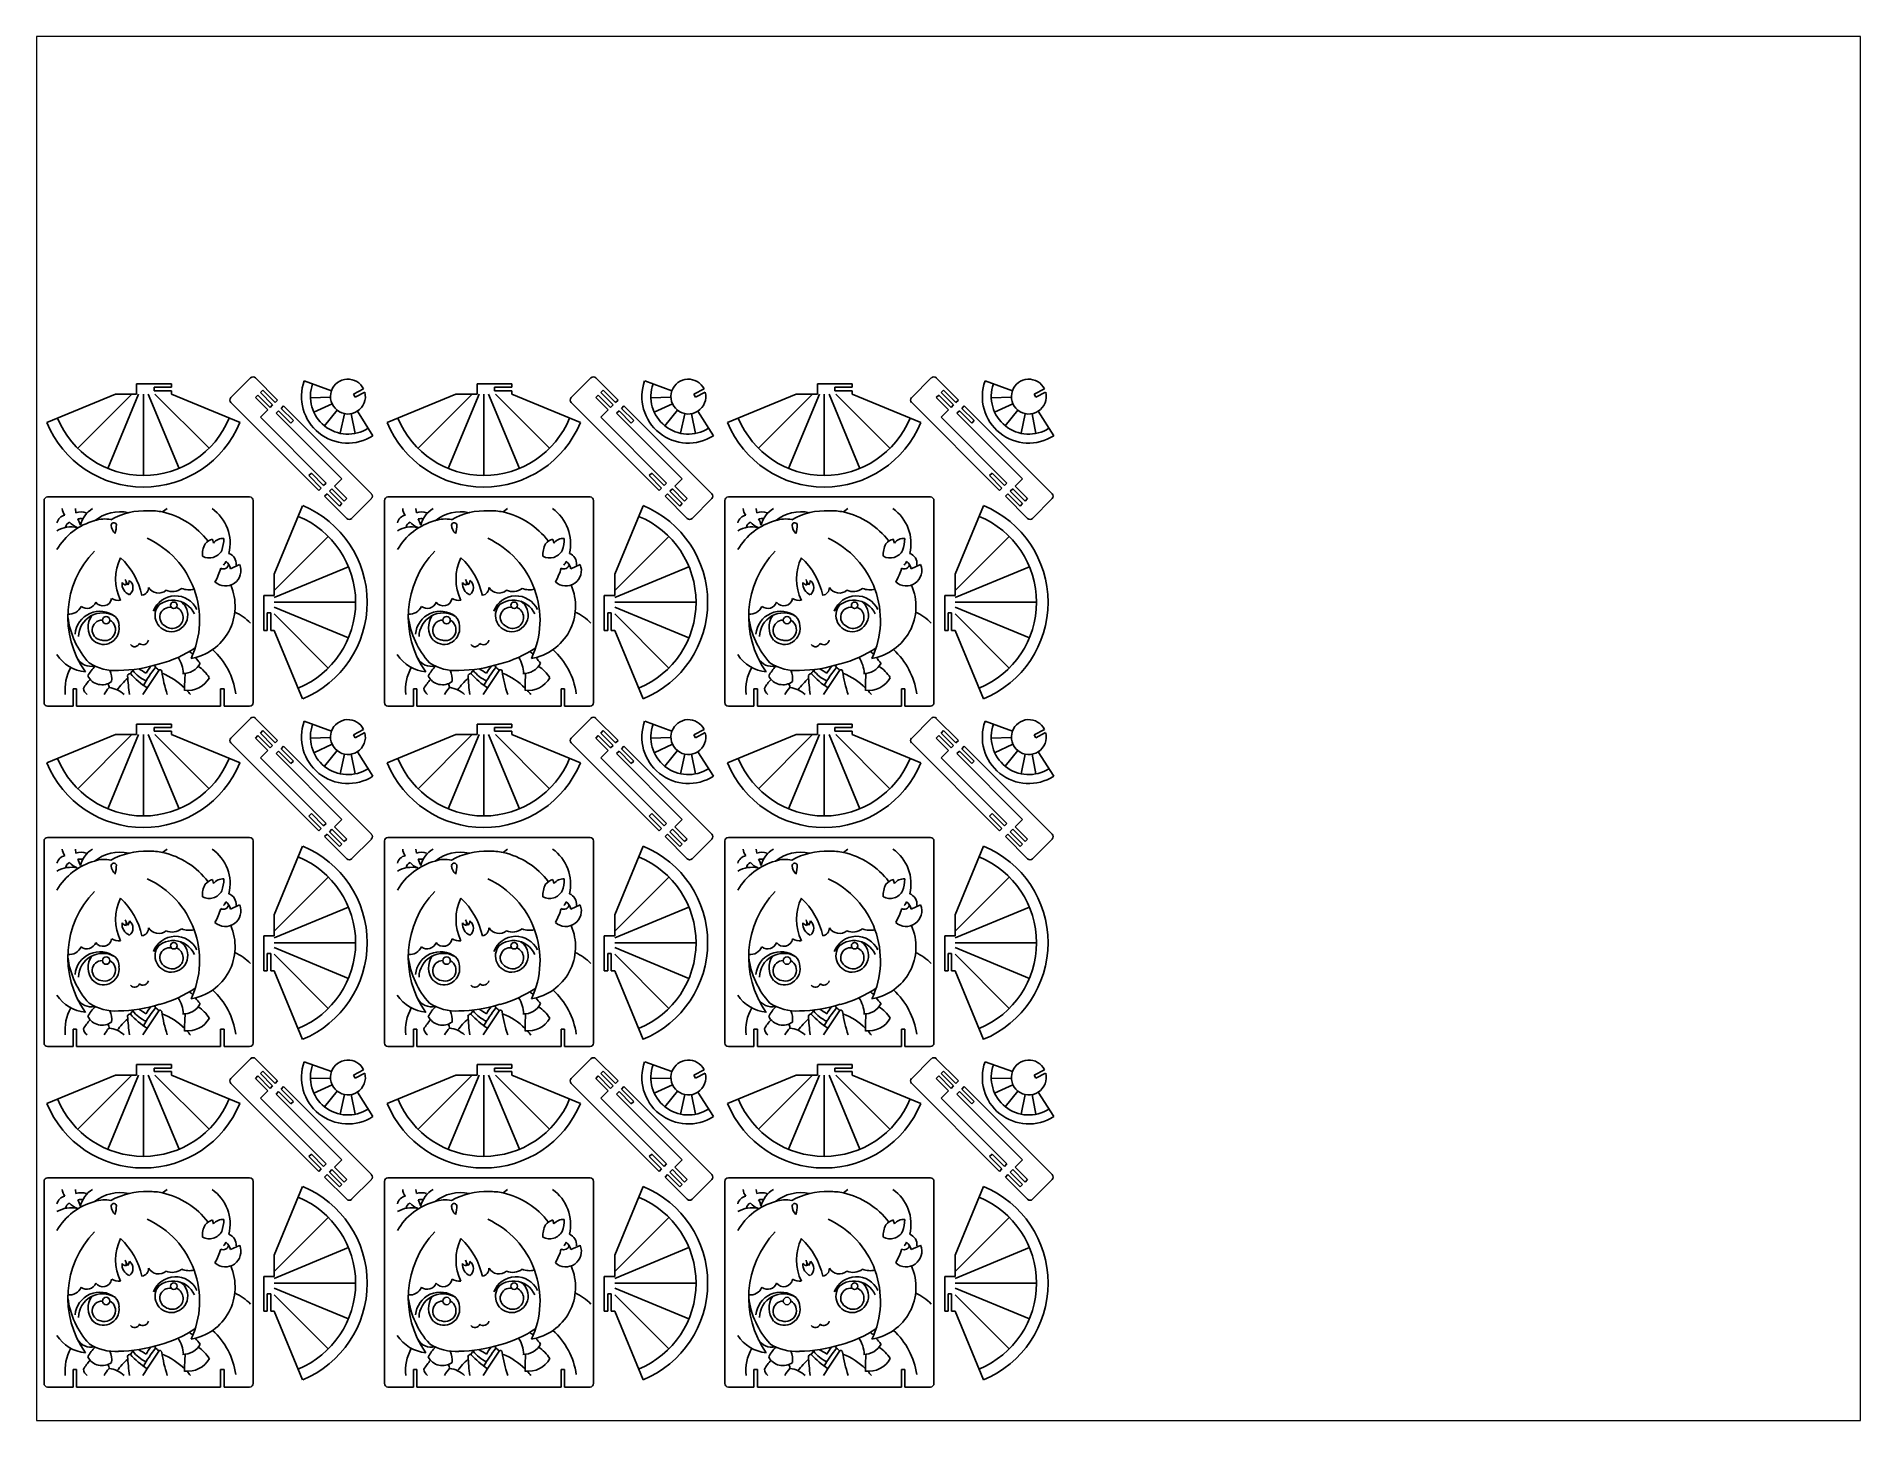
# Paper-space layout '布局2' of a CAD drawing. Header units: millimetres. Extents: x 26 to 231, y 20 to 176.
# The model-space entities are those that its viewports show. They can reach past a viewport. Long polylines and large blocks are cut down to what shows.
import ezdxf

# ---------------------------------------------------------------- set-up
doc = ezdxf.new("R2010")
doc.units = ezdxf.units.MM

msp = doc.modelspace()

# ---------------------------------------------------------------- linework, layer by layer
for p, q in [((115.2, 869.5), (85.2, 869.5)), ((85.2, 869.5), (85.2, 860.5)), ((115.2, 869.5), (85.2, 869.5)), ((85.2, 869.5), (85.2, 860.5)), ((100.2, 863.5), (100.2, 866.5)), ((100.2, 866.5), (115.2, 866.5)), ((100.2, 863.5), (100.2, 866.5)), ((100.2, 866.5), (115.2, 866.5)), ((115.2, 863.5), (100.2, 863.5)), ((115.2, 863.5), (100.2, 863.5)), ((115.2, 866.5), (115.2, 869.5)), ((115.2, 866.5), (115.2, 869.5)), ((115.2, 860.5), (115.2, 863.5)), ((115.2, 860.5), (115.2, 863.5)), ((183.2, 874.5), (166.3, 857.5)), ((183.2, 874.5), (166.3, 857.5)), ((187.5, 874.5), (206.6, 855.4)), ((187.5, 874.5), (206.6, 855.4)), ((193.8, 863.9), (191.7, 861.8)), ((193.8, 863.9), (191.7, 861.8)), ((204.4, 853.3), (193.8, 863.9)), ((204.4, 853.3), (193.8, 863.9)), ((253, 863.5), (229.5, 872)), ((253, 863.5), (229.5, 872)), ((271.8, 860.4), (280.6, 865)), ((271.8, 860.4), (280.6, 865)), ((408.2, 869.5), (378.2, 869.5)), ((378.2, 869.5), (378.2, 860.5)), ((408.2, 869.5), (378.2, 869.5)), ((378.2, 869.5), (378.2, 860.5)), ((393.2, 863.5), (393.2, 866.5)), ((393.2, 866.5), (408.2, 866.5)), ((393.2, 863.5), (393.2, 866.5)), ((393.2, 866.5), (408.2, 866.5)), ((408.2, 863.5), (393.2, 863.5)), ((408.2, 863.5), (393.2, 863.5)), ((408.2, 866.5), (408.2, 869.5)), ((408.2, 866.5), (408.2, 869.5)), ((408.2, 860.5), (408.2, 863.5)), ((408.2, 860.5), (408.2, 863.5)), ((476.2, 874.5), (459.3, 857.5)), ((476.2, 874.5), (459.3, 857.5)), ((480.5, 874.5), (499.6, 855.4)), ((480.5, 874.5), (499.6, 855.4)), ((486.8, 863.9), (484.7, 861.8)), ((486.8, 863.9), (484.7, 861.8)), ((497.4, 853.3), (486.8, 863.9)), ((497.4, 853.3), (486.8, 863.9)), ((546, 863.5), (522.5, 872)), ((546, 863.5), (522.5, 872)), ((564.8, 860.4), (573.6, 865)), ((564.8, 860.4), (573.6, 865)), ((701.2, 869.5), (671.2, 869.5)), ((671.2, 869.5), (671.2, 860.5)), ((701.2, 869.5), (671.2, 869.5)), ((671.2, 869.5), (671.2, 860.5)), ((686.2, 863.5), (686.2, 866.5)), ((686.2, 866.5), (701.2, 866.5)), ((686.2, 863.5), (686.2, 866.5)), ((686.2, 866.5), (701.2, 866.5)), ((701.2, 863.5), (686.2, 863.5)), ((701.2, 863.5), (686.2, 863.5)), ((701.2, 866.5), (701.2, 869.5)), ((701.2, 866.5), (701.2, 869.5)), ((701.2, 860.5), (701.2, 863.5)), ((701.2, 860.5), (701.2, 863.5)), ((769.2, 874.5), (752.3, 857.5)), ((769.2, 874.5), (752.3, 857.5)), ((773.5, 874.5), (792.6, 855.4)), ((773.5, 874.5), (792.6, 855.4)), ((779.8, 863.9), (777.7, 861.8)), ((779.8, 863.9), (777.7, 861.8)), ((790.4, 853.3), (779.8, 863.9)), ((790.4, 853.3), (779.8, 863.9)), ((839, 863.5), (815.5, 872)), ((839, 863.5), (815.5, 872)), ((857.8, 860.4), (866.6, 865)), ((857.8, 860.4), (866.6, 865)), ((66.9, 860.5), (7.9, 836.1)), ((85.2, 860.5), (66.9, 860.5)), ((115.2, 860.5), (174.2, 836.1)), ((166.3, 853.3), (241.9, 777.6)), ((166.3, 853.3), (241.9, 777.6)), ((189.6, 859.7), (187.5, 857.5)), ((189.6, 859.7), (187.5, 857.5)), ((187.5, 857.5), (198.1, 846.9)), ((187.5, 857.5), (198.1, 846.9)), ((200.2, 849), (189.6, 859.7)), ((200.2, 849), (189.6, 859.7)), ((191.7, 861.8), (202.3, 851.2)), ((191.7, 861.8), (202.3, 851.2)), ((202.3, 851.2), (200.2, 849)), ((202.3, 851.2), (200.2, 849)), ((206.6, 855.4), (204.4, 853.3)), ((206.6, 855.4), (204.4, 853.3)), ((211.6, 850.5), (209.5, 848.3)), ((211.6, 850.5), (209.5, 848.3)), ((209.5, 848.3), (220.1, 837.7)), ((209.5, 848.3), (220.1, 837.7)), ((287.3, 774.8), (211.6, 850.5)), ((287.3, 774.8), (211.6, 850.5)), ((273.2, 857.8), (271.8, 860.4)), ((281.6, 862.2), (273.2, 857.8)), ((281.6, 862.2), (273.2, 857.8)), ((359.9, 860.5), (300.9, 836.1)), ((378.2, 860.5), (359.9, 860.5)), ((408.2, 860.5), (467.2, 836.1)), ((459.3, 853.3), (534.9, 777.6)), ((459.3, 853.3), (534.9, 777.6)), ((482.6, 859.7), (480.5, 857.5)), ((482.6, 859.7), (480.5, 857.5)), ((480.5, 857.5), (491.1, 846.9)), ((480.5, 857.5), (491.1, 846.9)), ((493.2, 849), (482.6, 859.7)), ((493.2, 849), (482.6, 859.7)), ((484.7, 861.8), (495.3, 851.2)), ((484.7, 861.8), (495.3, 851.2)), ((495.3, 851.2), (493.2, 849)), ((495.3, 851.2), (493.2, 849)), ((499.6, 855.4), (497.4, 853.3)), ((499.6, 855.4), (497.4, 853.3)), ((504.6, 850.5), (502.5, 848.3)), ((504.6, 850.5), (502.5, 848.3)), ((502.5, 848.3), (513.1, 837.7)), ((502.5, 848.3), (513.1, 837.7)), ((580.3, 774.8), (504.6, 850.5)), ((580.3, 774.8), (504.6, 850.5)), ((566.2, 857.8), (564.8, 860.4)), ((574.6, 862.2), (566.2, 857.8)), ((574.6, 862.2), (566.2, 857.8)), ((652.9, 860.5), (593.9, 836.1)), ((671.2, 860.5), (652.9, 860.5)), ((701.2, 860.5), (760.2, 836.1)), ((752.3, 853.3), (827.9, 777.6)), ((752.3, 853.3), (827.9, 777.6)), ((775.6, 859.7), (773.5, 857.5)), ((775.6, 859.7), (773.5, 857.5)), ((773.5, 857.5), (784.1, 846.9)), ((773.5, 857.5), (784.1, 846.9)), ((786.2, 849), (775.6, 859.7)), ((786.2, 849), (775.6, 859.7)), ((777.7, 861.8), (788.3, 851.2)), ((777.7, 861.8), (788.3, 851.2)), ((788.3, 851.2), (786.2, 849)), ((788.3, 851.2), (786.2, 849)), ((792.6, 855.4), (790.4, 853.3)), ((792.6, 855.4), (790.4, 853.3)), ((797.6, 850.5), (795.5, 848.3)), ((797.6, 850.5), (795.5, 848.3)), ((795.5, 848.3), (806.1, 837.7)), ((795.5, 848.3), (806.1, 837.7)), ((873.3, 774.8), (797.6, 850.5)), ((873.3, 774.8), (797.6, 850.5)), ((859.2, 857.8), (857.8, 860.4)), ((867.6, 862.2), (859.2, 857.8)), ((867.6, 862.2), (859.2, 857.8)), ((191.7, 840.6), (198.1, 846.9)), ((191.7, 840.6), (198.1, 846.9)), ((248.3, 784), (191.7, 840.6)), ((248.3, 784), (191.7, 840.6)), ((207.4, 846.2), (205.2, 844.1)), ((207.4, 846.2), (205.2, 844.1)), ((205.2, 844.1), (261.8, 787.5)), ((205.2, 844.1), (261.8, 787.5)), ((218, 835.6), (207.4, 846.2)), ((218, 835.6), (207.4, 846.2)), ((220.1, 837.7), (218, 835.6)), ((220.1, 837.7), (218, 835.6)), ((275.2, 845.8), (288.6, 824.7)), ((275.2, 845.8), (288.6, 824.7)), ((484.7, 840.6), (491.1, 846.9)), ((484.7, 840.6), (491.1, 846.9)), ((541.3, 784), (484.7, 840.6)), ((541.3, 784), (484.7, 840.6)), ((500.4, 846.2), (498.2, 844.1)), ((500.4, 846.2), (498.2, 844.1)), ((498.2, 844.1), (554.8, 787.5)), ((498.2, 844.1), (554.8, 787.5)), ((511, 835.6), (500.4, 846.2)), ((511, 835.6), (500.4, 846.2)), ((513.1, 837.7), (511, 835.6)), ((513.1, 837.7), (511, 835.6)), ((568.2, 845.8), (581.6, 824.7)), ((568.2, 845.8), (581.6, 824.7)), ((777.7, 840.6), (784.1, 846.9)), ((777.7, 840.6), (784.1, 846.9)), ((834.3, 784), (777.7, 840.6)), ((834.3, 784), (777.7, 840.6)), ((793.4, 846.2), (791.2, 844.1)), ((793.4, 846.2), (791.2, 844.1)), ((791.2, 844.1), (847.8, 787.5)), ((791.2, 844.1), (847.8, 787.5)), ((804, 835.6), (793.4, 846.2)), ((804, 835.6), (793.4, 846.2)), ((806.1, 837.7), (804, 835.6)), ((806.1, 837.7), (804, 835.6)), ((861.2, 845.8), (874.6, 824.7)), ((861.2, 845.8), (874.6, 824.7)), ((233.4, 790.4), (235.6, 792.5)), ((233.4, 790.4), (235.6, 792.5)), ((244, 779.7), (233.4, 790.4)), ((244, 779.7), (233.4, 790.4)), ((235.6, 792.5), (246.2, 781.9)), ((235.6, 792.5), (246.2, 781.9)), ((261.8, 787.5), (255.4, 781.2)), ((261.8, 787.5), (255.4, 781.2)), ((526.4, 790.4), (528.6, 792.5)), ((526.4, 790.4), (528.6, 792.5)), ((537, 779.7), (526.4, 790.4)), ((537, 779.7), (526.4, 790.4)), ((528.6, 792.5), (539.2, 781.9)), ((528.6, 792.5), (539.2, 781.9)), ((554.8, 787.5), (548.4, 781.2)), ((554.8, 787.5), (548.4, 781.2)), ((819.4, 790.4), (821.6, 792.5)), ((819.4, 790.4), (821.6, 792.5)), ((830, 779.7), (819.4, 790.4)), ((830, 779.7), (819.4, 790.4)), ((821.6, 792.5), (832.2, 781.9)), ((821.6, 792.5), (832.2, 781.9)), ((847.8, 787.5), (841.4, 781.2)), ((847.8, 787.5), (841.4, 781.2)), ((8.5, 772), (182.5, 772)), ((8.5, 772), (182.5, 772)), ((241.9, 777.6), (244, 779.7)), ((241.9, 777.6), (244, 779.7)), ((246.2, 781.9), (248.3, 784)), ((246.2, 781.9), (248.3, 784)), ((247, 772.7), (249.1, 774.8)), ((247, 772.7), (249.1, 774.8)), ((266, 753.6), (247, 772.7)), ((266, 753.6), (247, 772.7)), ((249.1, 774.8), (259.7, 764.2)), ((249.1, 774.8), (259.7, 764.2)), ((251.2, 776.9), (253.3, 779.1)), ((251.2, 776.9), (253.3, 779.1)), ((261.8, 766.3), (251.2, 776.9)), ((261.8, 766.3), (251.2, 776.9)), ((253.3, 779.1), (263.9, 768.4)), ((253.3, 779.1), (263.9, 768.4)), ((266, 770.6), (255.4, 781.2)), ((266, 770.6), (255.4, 781.2)), ((263.9, 768.4), (266, 770.6)), ((263.9, 768.4), (266, 770.6)), ((270.3, 753.6), (287.3, 770.6)), ((270.3, 753.6), (287.3, 770.6)), ((301.5, 772), (475.5, 772)), ((301.5, 772), (475.5, 772)), ((534.9, 777.6), (537, 779.7)), ((534.9, 777.6), (537, 779.7)), ((539.2, 781.9), (541.3, 784)), ((539.2, 781.9), (541.3, 784)), ((540, 772.7), (542.1, 774.8)), ((540, 772.7), (542.1, 774.8)), ((559, 753.6), (540, 772.7)), ((559, 753.6), (540, 772.7)), ((542.1, 774.8), (552.7, 764.2)), ((542.1, 774.8), (552.7, 764.2)), ((544.2, 776.9), (546.3, 779.1)), ((544.2, 776.9), (546.3, 779.1)), ((554.8, 766.3), (544.2, 776.9)), ((554.8, 766.3), (544.2, 776.9)), ((546.3, 779.1), (556.9, 768.4)), ((546.3, 779.1), (556.9, 768.4)), ((559, 770.6), (548.4, 781.2)), ((559, 770.6), (548.4, 781.2)), ((556.9, 768.4), (559, 770.6)), ((556.9, 768.4), (559, 770.6)), ((563.3, 753.6), (580.3, 770.6)), ((563.3, 753.6), (580.3, 770.6)), ((594.5, 772), (768.5, 772)), ((594.5, 772), (768.5, 772)), ((827.9, 777.6), (830, 779.7)), ((827.9, 777.6), (830, 779.7)), ((832.2, 781.9), (834.3, 784)), ((832.2, 781.9), (834.3, 784)), ((833, 772.7), (835.1, 774.8)), ((833, 772.7), (835.1, 774.8)), ((852, 753.6), (833, 772.7)), ((852, 753.6), (833, 772.7)), ((835.1, 774.8), (845.7, 764.2)), ((835.1, 774.8), (845.7, 764.2)), ((837.2, 776.9), (839.3, 779.1)), ((837.2, 776.9), (839.3, 779.1)), ((847.8, 766.3), (837.2, 776.9)), ((847.8, 766.3), (837.2, 776.9)), ((839.3, 779.1), (849.9, 768.4)), ((839.3, 779.1), (849.9, 768.4)), ((852, 770.6), (841.4, 781.2)), ((852, 770.6), (841.4, 781.2)), ((849.9, 768.4), (852, 770.6)), ((849.9, 768.4), (852, 770.6)), ((856.3, 753.6), (873.3, 770.6)), ((856.3, 753.6), (873.3, 770.6)), ((5.5, 595), (5.5, 769)), ((5.5, 595), (5.5, 769)), ((185.5, 769), (185.5, 595)), ((185.5, 769), (185.5, 595)), ((203.7, 705.5), (228.1, 764.5)), ((259.7, 764.2), (261.8, 766.3)), ((259.7, 764.2), (261.8, 766.3)), ((298.5, 595), (298.5, 769)), ((298.5, 595), (298.5, 769)), ((478.5, 769), (478.5, 595)), ((478.5, 769), (478.5, 595)), ((496.7, 705.5), (521.1, 764.5)), ((552.7, 764.2), (554.8, 766.3)), ((552.7, 764.2), (554.8, 766.3)), ((591.5, 595), (591.5, 769)), ((591.5, 595), (591.5, 769)), ((771.5, 769), (771.5, 595)), ((771.5, 769), (771.5, 595)), ((789.7, 705.5), (814.1, 764.5)), ((845.7, 764.2), (847.8, 766.3)), ((845.7, 764.2), (847.8, 766.3)), ((203.7, 687.2), (203.7, 705.5)), ((496.7, 687.2), (496.7, 705.5)), ((789.7, 687.2), (789.7, 705.5)), ((194.7, 657.2), (194.7, 687.2)), ((194.7, 687.2), (203.7, 687.2)), ((194.7, 657.2), (194.7, 687.2)), ((194.7, 687.2), (203.7, 687.2)), ((487.7, 657.2), (487.7, 687.2)), ((487.7, 687.2), (496.7, 687.2)), ((487.7, 657.2), (487.7, 687.2)), ((487.7, 687.2), (496.7, 687.2)), ((780.7, 657.2), (780.7, 687.2)), ((780.7, 687.2), (789.7, 687.2)), ((780.7, 657.2), (780.7, 687.2)), ((780.7, 687.2), (789.7, 687.2)), ((200.7, 672.2), (197.7, 672.2)), ((197.7, 672.2), (197.7, 657.2)), ((200.7, 672.2), (197.7, 672.2)), ((197.7, 672.2), (197.7, 657.2)), ((200.7, 657.2), (200.7, 672.2)), ((493.7, 672.2), (490.7, 672.2)), ((490.7, 672.2), (490.7, 657.2)), ((493.7, 672.2), (490.7, 672.2)), ((490.7, 672.2), (490.7, 657.2)), ((493.7, 657.2), (493.7, 672.2)), ((786.7, 672.2), (783.7, 672.2)), ((783.7, 672.2), (783.7, 657.2)), ((786.7, 672.2), (783.7, 672.2)), ((783.7, 672.2), (783.7, 657.2)), ((786.7, 657.2), (786.7, 672.2)), ((197.7, 657.2), (194.7, 657.2)), ((197.7, 657.2), (194.7, 657.2)), ((203.7, 657.2), (200.7, 657.2)), ((203.7, 657.2), (228.1, 598.2)), ((490.7, 657.2), (487.7, 657.2)), ((490.7, 657.2), (487.7, 657.2)), ((496.7, 657.2), (493.7, 657.2)), ((496.7, 657.2), (521.1, 598.2)), ((783.7, 657.2), (780.7, 657.2)), ((783.7, 657.2), (780.7, 657.2)), ((789.7, 657.2), (786.7, 657.2)), ((789.7, 657.2), (814.1, 598.2)), ((30.5, 592), (30.5, 607)), ((30.5, 607), (33.5, 607)), ((30.5, 592), (30.5, 607)), ((30.5, 607), (33.5, 607)), ((33.5, 607), (33.5, 592)), ((33.5, 607), (33.5, 592)), ((160.5, 607), (157.5, 607)), ((157.5, 607), (157.5, 592)), ((160.5, 607), (157.5, 607)), ((157.5, 607), (157.5, 592)), ((160.5, 592), (160.5, 607)), ((160.5, 592), (160.5, 607)), ((323.5, 592), (323.5, 607)), ((323.5, 607), (326.5, 607)), ((323.5, 592), (323.5, 607)), ((323.5, 607), (326.5, 607)), ((326.5, 607), (326.5, 592)), ((326.5, 607), (326.5, 592)), ((453.5, 607), (450.5, 607)), ((450.5, 607), (450.5, 592)), ((453.5, 607), (450.5, 607)), ((450.5, 607), (450.5, 592)), ((453.5, 592), (453.5, 607)), ((453.5, 592), (453.5, 607)), ((616.5, 592), (616.5, 607)), ((616.5, 607), (619.5, 607)), ((616.5, 592), (616.5, 607)), ((616.5, 607), (619.5, 607)), ((619.5, 607), (619.5, 592)), ((619.5, 607), (619.5, 592)), ((746.5, 607), (743.5, 607)), ((743.5, 607), (743.5, 592)), ((746.5, 607), (743.5, 607)), ((743.5, 607), (743.5, 592)), ((746.5, 592), (746.5, 607)), ((746.5, 592), (746.5, 607)), ((30.5, 592), (8.5, 592)), ((30.5, 592), (8.5, 592)), ((157.5, 592), (33.5, 592)), ((157.5, 592), (33.5, 592)), ((182.5, 592), (160.5, 592)), ((182.5, 592), (160.5, 592)), ((183.2, 581.5), (166.3, 564.5)), ((183.2, 581.5), (166.3, 564.5)), ((187.5, 581.5), (206.6, 562.4)), ((187.5, 581.5), (206.6, 562.4)), ((323.5, 592), (301.5, 592)), ((323.5, 592), (301.5, 592)), ((450.5, 592), (326.5, 592)), ((450.5, 592), (326.5, 592)), ((475.5, 592), (453.5, 592)), ((475.5, 592), (453.5, 592)), ((476.2, 581.5), (459.3, 564.5)), ((476.2, 581.5), (459.3, 564.5)), ((480.5, 581.5), (499.6, 562.4)), ((480.5, 581.5), (499.6, 562.4)), ((616.5, 592), (594.5, 592)), ((616.5, 592), (594.5, 592)), ((743.5, 592), (619.5, 592)), ((743.5, 592), (619.5, 592)), ((768.5, 592), (746.5, 592)), ((768.5, 592), (746.5, 592)), ((769.2, 581.5), (752.3, 564.5)), ((769.2, 581.5), (752.3, 564.5)), ((773.5, 581.5), (792.6, 562.4)), ((773.5, 581.5), (792.6, 562.4)), ((66.9, 567.5), (7.9, 543.1)), ((85.2, 567.5), (66.9, 567.5)), ((115.2, 576.5), (85.2, 576.5)), ((85.2, 576.5), (85.2, 567.5)), ((115.2, 576.5), (85.2, 576.5)), ((85.2, 576.5), (85.2, 567.5)), ((100.2, 570.5), (100.2, 573.5)), ((100.2, 573.5), (115.2, 573.5)), ((100.2, 570.5), (100.2, 573.5)), ((100.2, 573.5), (115.2, 573.5)), ((115.2, 570.5), (100.2, 570.5)), ((115.2, 570.5), (100.2, 570.5)), ((115.2, 573.5), (115.2, 576.5)), ((115.2, 573.5), (115.2, 576.5)), ((115.2, 567.5), (115.2, 570.5)), ((115.2, 567.5), (115.2, 570.5)), ((115.2, 567.5), (174.2, 543.1)), ((189.6, 566.7), (187.5, 564.5)), ((189.6, 566.7), (187.5, 564.5)), ((200.2, 556), (189.6, 566.7)), ((200.2, 556), (189.6, 566.7)), ((193.8, 570.9), (191.7, 568.8)), ((193.8, 570.9), (191.7, 568.8)), ((191.7, 568.8), (202.3, 558.2)), ((191.7, 568.8), (202.3, 558.2)), ((204.4, 560.3), (193.8, 570.9)), ((204.4, 560.3), (193.8, 570.9)), ((253, 570.5), (229.5, 579)), ((253, 570.5), (229.5, 579)), ((271.8, 567.4), (280.6, 572)), ((271.8, 567.4), (280.6, 572)), ((273.2, 564.8), (271.8, 567.4)), ((281.6, 569.2), (273.2, 564.8)), ((281.6, 569.2), (273.2, 564.8)), ((359.9, 567.5), (300.9, 543.1)), ((378.2, 567.5), (359.9, 567.5)), ((408.2, 576.5), (378.2, 576.5)), ((378.2, 576.5), (378.2, 567.5)), ((408.2, 576.5), (378.2, 576.5)), ((378.2, 576.5), (378.2, 567.5)), ((393.2, 570.5), (393.2, 573.5)), ((393.2, 573.5), (408.2, 573.5)), ((393.2, 570.5), (393.2, 573.5)), ((393.2, 573.5), (408.2, 573.5)), ((408.2, 570.5), (393.2, 570.5)), ((408.2, 570.5), (393.2, 570.5)), ((408.2, 573.5), (408.2, 576.5)), ((408.2, 573.5), (408.2, 576.5)), ((408.2, 567.5), (408.2, 570.5)), ((408.2, 567.5), (408.2, 570.5)), ((408.2, 567.5), (467.2, 543.1)), ((482.6, 566.7), (480.5, 564.5)), ((482.6, 566.7), (480.5, 564.5)), ((493.2, 556), (482.6, 566.7)), ((493.2, 556), (482.6, 566.7)), ((486.8, 570.9), (484.7, 568.8)), ((486.8, 570.9), (484.7, 568.8)), ((484.7, 568.8), (495.3, 558.2)), ((484.7, 568.8), (495.3, 558.2)), ((497.4, 560.3), (486.8, 570.9)), ((497.4, 560.3), (486.8, 570.9)), ((546, 570.5), (522.5, 579)), ((546, 570.5), (522.5, 579)), ((564.8, 567.4), (573.6, 572)), ((564.8, 567.4), (573.6, 572)), ((566.2, 564.8), (564.8, 567.4)), ((574.6, 569.2), (566.2, 564.8)), ((574.6, 569.2), (566.2, 564.8)), ((652.9, 567.5), (593.9, 543.1)), ((671.2, 567.5), (652.9, 567.5)), ((701.2, 576.5), (671.2, 576.5)), ((671.2, 576.5), (671.2, 567.5)), ((701.2, 576.5), (671.2, 576.5)), ((671.2, 576.5), (671.2, 567.5)), ((686.2, 570.5), (686.2, 573.5)), ((686.2, 573.5), (701.2, 573.5)), ((686.2, 570.5), (686.2, 573.5)), ((686.2, 573.5), (701.2, 573.5)), ((701.2, 570.5), (686.2, 570.5)), ((701.2, 570.5), (686.2, 570.5)), ((701.2, 573.5), (701.2, 576.5)), ((701.2, 573.5), (701.2, 576.5)), ((701.2, 567.5), (701.2, 570.5)), ((701.2, 567.5), (701.2, 570.5)), ((701.2, 567.5), (760.2, 543.1)), ((775.6, 566.7), (773.5, 564.5)), ((775.6, 566.7), (773.5, 564.5)), ((786.2, 556), (775.6, 566.7)), ((786.2, 556), (775.6, 566.7)), ((779.8, 570.9), (777.7, 568.8)), ((779.8, 570.9), (777.7, 568.8)), ((777.7, 568.8), (788.3, 558.2)), ((777.7, 568.8), (788.3, 558.2)), ((790.4, 560.3), (779.8, 570.9)), ((790.4, 560.3), (779.8, 570.9)), ((839, 570.5), (815.5, 579)), ((839, 570.5), (815.5, 579)), ((857.8, 567.4), (866.6, 572)), ((857.8, 567.4), (866.6, 572)), ((859.2, 564.8), (857.8, 567.4)), ((867.6, 569.2), (859.2, 564.8)), ((867.6, 569.2), (859.2, 564.8)), ((166.3, 560.3), (241.9, 484.6)), ((166.3, 560.3), (241.9, 484.6)), ((187.5, 564.5), (198.1, 553.9)), ((187.5, 564.5), (198.1, 553.9)), ((191.7, 547.6), (198.1, 553.9)), ((191.7, 547.6), (198.1, 553.9)), ((202.3, 558.2), (200.2, 556)), ((202.3, 558.2), (200.2, 556)), ((206.6, 562.4), (204.4, 560.3)), ((206.6, 562.4), (204.4, 560.3)), ((207.4, 553.2), (205.2, 551.1)), ((207.4, 553.2), (205.2, 551.1)), ((205.2, 551.1), (261.8, 494.5)), ((205.2, 551.1), (261.8, 494.5)), ((218, 542.6), (207.4, 553.2)), ((218, 542.6), (207.4, 553.2)), ((211.6, 557.5), (209.5, 555.3)), ((211.6, 557.5), (209.5, 555.3)), ((209.5, 555.3), (220.1, 544.7)), ((209.5, 555.3), (220.1, 544.7)), ((287.3, 481.8), (211.6, 557.5)), ((287.3, 481.8), (211.6, 557.5)), ((275.2, 552.8), (288.6, 531.7)), ((275.2, 552.8), (288.6, 531.7)), ((459.3, 560.3), (534.9, 484.6)), ((459.3, 560.3), (534.9, 484.6)), ((480.5, 564.5), (491.1, 553.9)), ((480.5, 564.5), (491.1, 553.9)), ((484.7, 547.6), (491.1, 553.9)), ((484.7, 547.6), (491.1, 553.9)), ((495.3, 558.2), (493.2, 556)), ((495.3, 558.2), (493.2, 556)), ((499.6, 562.4), (497.4, 560.3)), ((499.6, 562.4), (497.4, 560.3)), ((500.4, 553.2), (498.2, 551.1)), ((500.4, 553.2), (498.2, 551.1)), ((498.2, 551.1), (554.8, 494.5)), ((498.2, 551.1), (554.8, 494.5)), ((511, 542.6), (500.4, 553.2)), ((511, 542.6), (500.4, 553.2)), ((504.6, 557.5), (502.5, 555.3)), ((504.6, 557.5), (502.5, 555.3)), ((502.5, 555.3), (513.1, 544.7)), ((502.5, 555.3), (513.1, 544.7)), ((580.3, 481.8), (504.6, 557.5)), ((580.3, 481.8), (504.6, 557.5)), ((568.2, 552.8), (581.6, 531.7)), ((568.2, 552.8), (581.6, 531.7)), ((752.3, 560.3), (827.9, 484.6)), ((752.3, 560.3), (827.9, 484.6)), ((773.5, 564.5), (784.1, 553.9)), ((773.5, 564.5), (784.1, 553.9)), ((777.7, 547.6), (784.1, 553.9)), ((777.7, 547.6), (784.1, 553.9)), ((788.3, 558.2), (786.2, 556)), ((788.3, 558.2), (786.2, 556)), ((792.6, 562.4), (790.4, 560.3)), ((792.6, 562.4), (790.4, 560.3)), ((793.4, 553.2), (791.2, 551.1)), ((793.4, 553.2), (791.2, 551.1)), ((791.2, 551.1), (847.8, 494.5)), ((791.2, 551.1), (847.8, 494.5)), ((804, 542.6), (793.4, 553.2)), ((804, 542.6), (793.4, 553.2)), ((797.6, 557.5), (795.5, 555.3)), ((797.6, 557.5), (795.5, 555.3)), ((795.5, 555.3), (806.1, 544.7)), ((795.5, 555.3), (806.1, 544.7)), ((873.3, 481.8), (797.6, 557.5)), ((873.3, 481.8), (797.6, 557.5)), ((861.2, 552.8), (874.6, 531.7)), ((861.2, 552.8), (874.6, 531.7)), ((248.3, 491), (191.7, 547.6)), ((248.3, 491), (191.7, 547.6)), ((220.1, 544.7), (218, 542.6)), ((220.1, 544.7), (218, 542.6)), ((541.3, 491), (484.7, 547.6)), ((541.3, 491), (484.7, 547.6)), ((513.1, 544.7), (511, 542.6)), ((513.1, 544.7), (511, 542.6)), ((834.3, 491), (777.7, 547.6)), ((834.3, 491), (777.7, 547.6)), ((806.1, 544.7), (804, 542.6)), ((806.1, 544.7), (804, 542.6)), ((233.4, 497.4), (235.6, 499.5)), ((233.4, 497.4), (235.6, 499.5)), ((244, 486.7), (233.4, 497.4)), ((244, 486.7), (233.4, 497.4)), ((235.6, 499.5), (246.2, 488.9)), ((235.6, 499.5), (246.2, 488.9)), ((241.9, 484.6), (244, 486.7)), ((241.9, 484.6), (244, 486.7)), ((246.2, 488.9), (248.3, 491)), ((246.2, 488.9), (248.3, 491)), ((261.8, 494.5), (255.4, 488.2)), ((261.8, 494.5), (255.4, 488.2)), ((266, 477.6), (255.4, 488.2)), ((266, 477.6), (255.4, 488.2)), ((526.4, 497.4), (528.6, 499.5)), ((526.4, 497.4), (528.6, 499.5)), ((537, 486.7), (526.4, 497.4)), ((537, 486.7), (526.4, 497.4)), ((528.6, 499.5), (539.2, 488.9)), ((528.6, 499.5), (539.2, 488.9)), ((534.9, 484.6), (537, 486.7)), ((534.9, 484.6), (537, 486.7)), ((539.2, 488.9), (541.3, 491)), ((539.2, 488.9), (541.3, 491)), ((554.8, 494.5), (548.4, 488.2)), ((554.8, 494.5), (548.4, 488.2)), ((559, 477.6), (548.4, 488.2)), ((559, 477.6), (548.4, 488.2)), ((819.4, 497.4), (821.6, 499.5)), ((819.4, 497.4), (821.6, 499.5)), ((830, 486.7), (819.4, 497.4)), ((830, 486.7), (819.4, 497.4)), ((821.6, 499.5), (832.2, 488.9)), ((821.6, 499.5), (832.2, 488.9)), ((827.9, 484.6), (830, 486.7)), ((827.9, 484.6), (830, 486.7)), ((832.2, 488.9), (834.3, 491)), ((832.2, 488.9), (834.3, 491)), ((847.8, 494.5), (841.4, 488.2)), ((847.8, 494.5), (841.4, 488.2)), ((852, 477.6), (841.4, 488.2)), ((852, 477.6), (841.4, 488.2)), ((5.5, 302), (5.5, 476)), ((5.5, 302), (5.5, 476)), ((8.5, 479), (182.5, 479)), ((8.5, 479), (182.5, 479)), ((185.5, 476), (185.5, 302)), ((185.5, 476), (185.5, 302)), ((203.7, 412.5), (228.1, 471.5)), ((247, 479.7), (249.1, 481.8)), ((247, 479.7), (249.1, 481.8)), ((266, 460.6), (247, 479.7)), ((266, 460.6), (247, 479.7)), ((249.1, 481.8), (259.7, 471.2)), ((249.1, 481.8), (259.7, 471.2)), ((251.2, 483.9), (253.3, 486.1)), ((251.2, 483.9), (253.3, 486.1)), ((261.8, 473.3), (251.2, 483.9)), ((261.8, 473.3), (251.2, 483.9)), ((253.3, 486.1), (263.9, 475.4)), ((253.3, 486.1), (263.9, 475.4)), ((259.7, 471.2), (261.8, 473.3)), ((259.7, 471.2), (261.8, 473.3)), ((263.9, 475.4), (266, 477.6)), ((263.9, 475.4), (266, 477.6)), ((270.3, 460.6), (287.3, 477.6)), ((270.3, 460.6), (287.3, 477.6)), ((298.5, 302), (298.5, 476)), ((298.5, 302), (298.5, 476)), ((301.5, 479), (475.5, 479)), ((301.5, 479), (475.5, 479)), ((478.5, 476), (478.5, 302)), ((478.5, 476), (478.5, 302)), ((496.7, 412.5), (521.1, 471.5)), ((540, 479.7), (542.1, 481.8)), ((540, 479.7), (542.1, 481.8)), ((559, 460.6), (540, 479.7)), ((559, 460.6), (540, 479.7)), ((542.1, 481.8), (552.7, 471.2)), ((542.1, 481.8), (552.7, 471.2)), ((544.2, 483.9), (546.3, 486.1)), ((544.2, 483.9), (546.3, 486.1)), ((554.8, 473.3), (544.2, 483.9)), ((554.8, 473.3), (544.2, 483.9)), ((546.3, 486.1), (556.9, 475.4)), ((546.3, 486.1), (556.9, 475.4)), ((552.7, 471.2), (554.8, 473.3)), ((552.7, 471.2), (554.8, 473.3)), ((556.9, 475.4), (559, 477.6)), ((556.9, 475.4), (559, 477.6)), ((563.3, 460.6), (580.3, 477.6)), ((563.3, 460.6), (580.3, 477.6)), ((591.5, 302), (591.5, 476)), ((591.5, 302), (591.5, 476)), ((594.5, 479), (768.5, 479)), ((594.5, 479), (768.5, 479)), ((771.5, 476), (771.5, 302)), ((771.5, 476), (771.5, 302)), ((789.7, 412.5), (814.1, 471.5)), ((833, 479.7), (835.1, 481.8)), ((833, 479.7), (835.1, 481.8)), ((852, 460.6), (833, 479.7)), ((852, 460.6), (833, 479.7)), ((835.1, 481.8), (845.7, 471.2)), ((835.1, 481.8), (845.7, 471.2)), ((837.2, 483.9), (839.3, 486.1)), ((837.2, 483.9), (839.3, 486.1)), ((847.8, 473.3), (837.2, 483.9)), ((847.8, 473.3), (837.2, 483.9)), ((839.3, 486.1), (849.9, 475.4)), ((839.3, 486.1), (849.9, 475.4)), ((845.7, 471.2), (847.8, 473.3)), ((845.7, 471.2), (847.8, 473.3)), ((849.9, 475.4), (852, 477.6)), ((849.9, 475.4), (852, 477.6)), ((856.3, 460.6), (873.3, 477.6)), ((856.3, 460.6), (873.3, 477.6)), ((203.7, 394.2), (203.7, 412.5)), ((496.7, 394.2), (496.7, 412.5)), ((789.7, 394.2), (789.7, 412.5)), ((194.7, 364.2), (194.7, 394.2)), ((194.7, 394.2), (203.7, 394.2)), ((194.7, 364.2), (194.7, 394.2)), ((194.7, 394.2), (203.7, 394.2)), ((487.7, 364.2), (487.7, 394.2)), ((487.7, 394.2), (496.7, 394.2)), ((487.7, 364.2), (487.7, 394.2)), ((487.7, 394.2), (496.7, 394.2)), ((780.7, 364.2), (780.7, 394.2)), ((780.7, 394.2), (789.7, 394.2)), ((780.7, 364.2), (780.7, 394.2)), ((780.7, 394.2), (789.7, 394.2)), ((200.7, 379.2), (197.7, 379.2)), ((197.7, 379.2), (197.7, 364.2)), ((200.7, 379.2), (197.7, 379.2)), ((197.7, 379.2), (197.7, 364.2)), ((200.7, 364.2), (200.7, 379.2)), ((493.7, 379.2), (490.7, 379.2)), ((490.7, 379.2), (490.7, 364.2)), ((493.7, 379.2), (490.7, 379.2)), ((490.7, 379.2), (490.7, 364.2)), ((493.7, 364.2), (493.7, 379.2)), ((786.7, 379.2), (783.7, 379.2)), ((783.7, 379.2), (783.7, 364.2)), ((786.7, 379.2), (783.7, 379.2)), ((783.7, 379.2), (783.7, 364.2)), ((786.7, 364.2), (786.7, 379.2)), ((197.7, 364.2), (194.7, 364.2)), ((197.7, 364.2), (194.7, 364.2)), ((203.7, 364.2), (200.7, 364.2)), ((203.7, 364.2), (228.1, 305.2)), ((490.7, 364.2), (487.7, 364.2)), ((490.7, 364.2), (487.7, 364.2)), ((496.7, 364.2), (493.7, 364.2)), ((496.7, 364.2), (521.1, 305.2)), ((783.7, 364.2), (780.7, 364.2)), ((783.7, 364.2), (780.7, 364.2)), ((789.7, 364.2), (786.7, 364.2)), ((789.7, 364.2), (814.1, 305.2)), ((30.5, 299), (30.5, 314)), ((30.5, 314), (33.5, 314)), ((30.5, 299), (30.5, 314)), ((30.5, 314), (33.5, 314)), ((33.5, 314), (33.5, 299)), ((33.5, 314), (33.5, 299)), ((160.5, 314), (157.5, 314)), ((157.5, 314), (157.5, 299)), ((160.5, 314), (157.5, 314)), ((157.5, 314), (157.5, 299)), ((160.5, 299), (160.5, 314)), ((160.5, 299), (160.5, 314)), ((323.5, 299), (323.5, 314)), ((323.5, 314), (326.5, 314)), ((323.5, 299), (323.5, 314)), ((323.5, 314), (326.5, 314)), ((326.5, 314), (326.5, 299)), ((326.5, 314), (326.5, 299)), ((453.5, 314), (450.5, 314)), ((450.5, 314), (450.5, 299)), ((453.5, 314), (450.5, 314)), ((450.5, 314), (450.5, 299)), ((453.5, 299), (453.5, 314)), ((453.5, 299), (453.5, 314)), ((616.5, 299), (616.5, 314)), ((616.5, 314), (619.5, 314)), ((616.5, 299), (616.5, 314)), ((616.5, 314), (619.5, 314)), ((619.5, 314), (619.5, 299)), ((619.5, 314), (619.5, 299)), ((746.5, 314), (743.5, 314)), ((743.5, 314), (743.5, 299)), ((746.5, 314), (743.5, 314)), ((743.5, 314), (743.5, 299)), ((746.5, 299), (746.5, 314)), ((746.5, 299), (746.5, 314)), ((30.5, 299), (8.5, 299)), ((30.5, 299), (8.5, 299)), ((157.5, 299), (33.5, 299)), ((157.5, 299), (33.5, 299)), ((182.5, 299), (160.5, 299)), ((182.5, 299), (160.5, 299)), ((323.5, 299), (301.5, 299)), ((323.5, 299), (301.5, 299)), ((450.5, 299), (326.5, 299)), ((450.5, 299), (326.5, 299)), ((475.5, 299), (453.5, 299)), ((475.5, 299), (453.5, 299)), ((616.5, 299), (594.5, 299)), ((616.5, 299), (594.5, 299)), ((743.5, 299), (619.5, 299)), ((743.5, 299), (619.5, 299)), ((768.5, 299), (746.5, 299)), ((768.5, 299), (746.5, 299)), ((115.2, 283.5), (85.2, 283.5)), ((85.2, 283.5), (85.2, 274.5)), ((115.2, 283.5), (85.2, 283.5)), ((85.2, 283.5), (85.2, 274.5)), ((115.2, 280.5), (115.2, 283.5)), ((115.2, 280.5), (115.2, 283.5)), ((183.2, 288.5), (166.3, 271.5)), ((183.2, 288.5), (166.3, 271.5)), ((187.5, 288.5), (206.6, 269.4)), ((187.5, 288.5), (206.6, 269.4)), ((253, 277.5), (229.5, 286)), ((253, 277.5), (229.5, 286)), ((408.2, 283.5), (378.2, 283.5)), ((378.2, 283.5), (378.2, 274.5)), ((408.2, 283.5), (378.2, 283.5)), ((378.2, 283.5), (378.2, 274.5)), ((408.2, 280.5), (408.2, 283.5)), ((408.2, 280.5), (408.2, 283.5)), ((476.2, 288.5), (459.3, 271.5)), ((476.2, 288.5), (459.3, 271.5)), ((480.5, 288.5), (499.6, 269.4)), ((480.5, 288.5), (499.6, 269.4)), ((546, 277.5), (522.5, 286)), ((546, 277.5), (522.5, 286)), ((701.2, 283.5), (671.2, 283.5)), ((671.2, 283.5), (671.2, 274.5)), ((701.2, 283.5), (671.2, 283.5)), ((671.2, 283.5), (671.2, 274.5)), ((701.2, 280.5), (701.2, 283.5)), ((701.2, 280.5), (701.2, 283.5)), ((769.2, 288.5), (752.3, 271.5)), ((769.2, 288.5), (752.3, 271.5)), ((773.5, 288.5), (792.6, 269.4)), ((773.5, 288.5), (792.6, 269.4)), ((839, 277.5), (815.5, 286)), ((839, 277.5), (815.5, 286)), ((66.9, 274.5), (7.9, 250.1)), ((85.2, 274.5), (66.9, 274.5)), ((100.2, 277.5), (100.2, 280.5)), ((100.2, 280.5), (115.2, 280.5)), ((100.2, 277.5), (100.2, 280.5)), ((100.2, 280.5), (115.2, 280.5)), ((115.2, 277.5), (100.2, 277.5)), ((115.2, 277.5), (100.2, 277.5)), ((115.2, 274.5), (115.2, 277.5)), ((115.2, 274.5), (115.2, 277.5)), ((115.2, 274.5), (174.2, 250.1)), ((166.3, 267.3), (241.9, 191.6)), ((166.3, 267.3), (241.9, 191.6)), ((189.6, 273.7), (187.5, 271.5)), ((189.6, 273.7), (187.5, 271.5)), ((187.5, 271.5), (198.1, 260.9)), ((187.5, 271.5), (198.1, 260.9)), ((200.2, 263), (189.6, 273.7)), ((200.2, 263), (189.6, 273.7)), ((193.8, 277.9), (191.7, 275.8)), ((193.8, 277.9), (191.7, 275.8)), ((191.7, 275.8), (202.3, 265.2)), ((191.7, 275.8), (202.3, 265.2)), ((204.4, 267.3), (193.8, 277.9)), ((204.4, 267.3), (193.8, 277.9)), ((206.6, 269.4), (204.4, 267.3)), ((206.6, 269.4), (204.4, 267.3)), ((271.8, 274.4), (280.6, 279)), ((271.8, 274.4), (280.6, 279)), ((273.2, 271.8), (271.8, 274.4)), ((281.6, 276.2), (273.2, 271.8)), ((281.6, 276.2), (273.2, 271.8)), ((359.9, 274.5), (300.9, 250.1)), ((378.2, 274.5), (359.9, 274.5)), ((393.2, 277.5), (393.2, 280.5)), ((393.2, 280.5), (408.2, 280.5)), ((393.2, 277.5), (393.2, 280.5)), ((393.2, 280.5), (408.2, 280.5)), ((408.2, 277.5), (393.2, 277.5)), ((408.2, 277.5), (393.2, 277.5)), ((408.2, 274.5), (408.2, 277.5)), ((408.2, 274.5), (408.2, 277.5)), ((408.2, 274.5), (467.2, 250.1)), ((459.3, 267.3), (534.9, 191.6)), ((459.3, 267.3), (534.9, 191.6)), ((482.6, 273.7), (480.5, 271.5)), ((482.6, 273.7), (480.5, 271.5)), ((480.5, 271.5), (491.1, 260.9)), ((480.5, 271.5), (491.1, 260.9)), ((493.2, 263), (482.6, 273.7)), ((493.2, 263), (482.6, 273.7)), ((486.8, 277.9), (484.7, 275.8)), ((486.8, 277.9), (484.7, 275.8)), ((484.7, 275.8), (495.3, 265.2)), ((484.7, 275.8), (495.3, 265.2)), ((497.4, 267.3), (486.8, 277.9)), ((497.4, 267.3), (486.8, 277.9)), ((499.6, 269.4), (497.4, 267.3)), ((499.6, 269.4), (497.4, 267.3)), ((564.8, 274.4), (573.6, 279)), ((564.8, 274.4), (573.6, 279)), ((566.2, 271.8), (564.8, 274.4)), ((574.6, 276.2), (566.2, 271.8)), ((574.6, 276.2), (566.2, 271.8)), ((652.9, 274.5), (593.9, 250.1)), ((671.2, 274.5), (652.9, 274.5)), ((686.2, 277.5), (686.2, 280.5)), ((686.2, 280.5), (701.2, 280.5)), ((686.2, 277.5), (686.2, 280.5)), ((686.2, 280.5), (701.2, 280.5)), ((701.2, 277.5), (686.2, 277.5)), ((701.2, 277.5), (686.2, 277.5)), ((701.2, 274.5), (701.2, 277.5)), ((701.2, 274.5), (701.2, 277.5)), ((701.2, 274.5), (760.2, 250.1)), ((752.3, 267.3), (827.9, 191.6)), ((752.3, 267.3), (827.9, 191.6)), ((775.6, 273.7), (773.5, 271.5)), ((775.6, 273.7), (773.5, 271.5)), ((773.5, 271.5), (784.1, 260.9)), ((773.5, 271.5), (784.1, 260.9)), ((786.2, 263), (775.6, 273.7)), ((786.2, 263), (775.6, 273.7)), ((779.8, 277.9), (777.7, 275.8)), ((779.8, 277.9), (777.7, 275.8)), ((777.7, 275.8), (788.3, 265.2)), ((777.7, 275.8), (788.3, 265.2)), ((790.4, 267.3), (779.8, 277.9)), ((790.4, 267.3), (779.8, 277.9)), ((792.6, 269.4), (790.4, 267.3)), ((792.6, 269.4), (790.4, 267.3)), ((857.8, 274.4), (866.6, 279)), ((857.8, 274.4), (866.6, 279)), ((859.2, 271.8), (857.8, 274.4)), ((867.6, 276.2), (859.2, 271.8)), ((867.6, 276.2), (859.2, 271.8)), ((191.7, 254.6), (198.1, 260.9)), ((191.7, 254.6), (198.1, 260.9)), ((248.3, 198), (191.7, 254.6)), ((248.3, 198), (191.7, 254.6)), ((202.3, 265.2), (200.2, 263)), ((202.3, 265.2), (200.2, 263)), ((207.4, 260.2), (205.2, 258.1)), ((207.4, 260.2), (205.2, 258.1)), ((205.2, 258.1), (261.8, 201.5)), ((205.2, 258.1), (261.8, 201.5)), ((218, 249.6), (207.4, 260.2)), ((218, 249.6), (207.4, 260.2)), ((211.6, 264.5), (209.5, 262.3)), ((211.6, 264.5), (209.5, 262.3)), ((209.5, 262.3), (220.1, 251.7)), ((209.5, 262.3), (220.1, 251.7)), ((287.3, 188.8), (211.6, 264.5)), ((287.3, 188.8), (211.6, 264.5)), ((220.1, 251.7), (218, 249.6)), ((220.1, 251.7), (218, 249.6)), ((275.2, 259.8), (288.6, 238.7)), ((275.2, 259.8), (288.6, 238.7)), ((484.7, 254.6), (491.1, 260.9)), ((484.7, 254.6), (491.1, 260.9)), ((541.3, 198), (484.7, 254.6)), ((541.3, 198), (484.7, 254.6)), ((495.3, 265.2), (493.2, 263)), ((495.3, 265.2), (493.2, 263)), ((500.4, 260.2), (498.2, 258.1)), ((500.4, 260.2), (498.2, 258.1)), ((498.2, 258.1), (554.8, 201.5)), ((498.2, 258.1), (554.8, 201.5)), ((511, 249.6), (500.4, 260.2)), ((511, 249.6), (500.4, 260.2)), ((504.6, 264.5), (502.5, 262.3)), ((504.6, 264.5), (502.5, 262.3)), ((502.5, 262.3), (513.1, 251.7)), ((502.5, 262.3), (513.1, 251.7)), ((580.3, 188.8), (504.6, 264.5)), ((580.3, 188.8), (504.6, 264.5)), ((513.1, 251.7), (511, 249.6)), ((513.1, 251.7), (511, 249.6)), ((568.2, 259.8), (581.6, 238.7)), ((568.2, 259.8), (581.6, 238.7)), ((777.7, 254.6), (784.1, 260.9)), ((777.7, 254.6), (784.1, 260.9)), ((834.3, 198), (777.7, 254.6)), ((834.3, 198), (777.7, 254.6)), ((788.3, 265.2), (786.2, 263)), ((788.3, 265.2), (786.2, 263)), ((793.4, 260.2), (791.2, 258.1)), ((793.4, 260.2), (791.2, 258.1)), ((791.2, 258.1), (847.8, 201.5)), ((791.2, 258.1), (847.8, 201.5)), ((804, 249.6), (793.4, 260.2)), ((804, 249.6), (793.4, 260.2)), ((797.6, 264.5), (795.5, 262.3)), ((797.6, 264.5), (795.5, 262.3)), ((795.5, 262.3), (806.1, 251.7)), ((795.5, 262.3), (806.1, 251.7)), ((873.3, 188.8), (797.6, 264.5)), ((873.3, 188.8), (797.6, 264.5)), ((806.1, 251.7), (804, 249.6)), ((806.1, 251.7), (804, 249.6)), ((861.2, 259.8), (874.6, 238.7)), ((861.2, 259.8), (874.6, 238.7)), ((233.4, 204.4), (235.6, 206.5)), ((233.4, 204.4), (235.6, 206.5)), ((244, 193.7), (233.4, 204.4)), ((244, 193.7), (233.4, 204.4)), ((235.6, 206.5), (246.2, 195.9)), ((235.6, 206.5), (246.2, 195.9)), ((526.4, 204.4), (528.6, 206.5)), ((526.4, 204.4), (528.6, 206.5)), ((537, 193.7), (526.4, 204.4)), ((537, 193.7), (526.4, 204.4)), ((528.6, 206.5), (539.2, 195.9)), ((528.6, 206.5), (539.2, 195.9)), ((819.4, 204.4), (821.6, 206.5)), ((819.4, 204.4), (821.6, 206.5)), ((830, 193.7), (819.4, 204.4)), ((830, 193.7), (819.4, 204.4)), ((821.6, 206.5), (832.2, 195.9)), ((821.6, 206.5), (832.2, 195.9)), ((241.9, 191.6), (244, 193.7)), ((241.9, 191.6), (244, 193.7)), ((246.2, 195.9), (248.3, 198)), ((246.2, 195.9), (248.3, 198)), ((247, 186.7), (249.1, 188.8)), ((247, 186.7), (249.1, 188.8)), ((249.1, 188.8), (259.7, 178.2)), ((249.1, 188.8), (259.7, 178.2)), ((251.2, 190.9), (253.3, 193.1)), ((251.2, 190.9), (253.3, 193.1)), ((261.8, 180.3), (251.2, 190.9)), ((261.8, 180.3), (251.2, 190.9)), ((253.3, 193.1), (263.9, 182.4)), ((253.3, 193.1), (263.9, 182.4)), ((261.8, 201.5), (255.4, 195.2)), ((261.8, 201.5), (255.4, 195.2)), ((266, 184.6), (255.4, 195.2)), ((266, 184.6), (255.4, 195.2)), ((534.9, 191.6), (537, 193.7)), ((534.9, 191.6), (537, 193.7)), ((539.2, 195.9), (541.3, 198)), ((539.2, 195.9), (541.3, 198)), ((540, 186.7), (542.1, 188.8)), ((540, 186.7), (542.1, 188.8)), ((542.1, 188.8), (552.7, 178.2)), ((542.1, 188.8), (552.7, 178.2)), ((544.2, 190.9), (546.3, 193.1)), ((544.2, 190.9), (546.3, 193.1)), ((554.8, 180.3), (544.2, 190.9)), ((554.8, 180.3), (544.2, 190.9)), ((546.3, 193.1), (556.9, 182.4)), ((546.3, 193.1), (556.9, 182.4)), ((554.8, 201.5), (548.4, 195.2)), ((554.8, 201.5), (548.4, 195.2)), ((559, 184.6), (548.4, 195.2)), ((559, 184.6), (548.4, 195.2)), ((827.9, 191.6), (830, 193.7)), ((827.9, 191.6), (830, 193.7)), ((832.2, 195.9), (834.3, 198)), ((832.2, 195.9), (834.3, 198)), ((833, 186.7), (835.1, 188.8)), ((833, 186.7), (835.1, 188.8)), ((835.1, 188.8), (845.7, 178.2)), ((835.1, 188.8), (845.7, 178.2)), ((837.2, 190.9), (839.3, 193.1)), ((837.2, 190.9), (839.3, 193.1)), ((847.8, 180.3), (837.2, 190.9)), ((847.8, 180.3), (837.2, 190.9)), ((839.3, 193.1), (849.9, 182.4)), ((839.3, 193.1), (849.9, 182.4)), ((847.8, 201.5), (841.4, 195.2)), ((847.8, 201.5), (841.4, 195.2)), ((852, 184.6), (841.4, 195.2)), ((852, 184.6), (841.4, 195.2)), ((5.5, 9), (5.5, 183)), ((5.5, 9), (5.5, 183)), ((8.5, 186), (182.5, 186)), ((8.5, 186), (182.5, 186)), ((185.5, 183), (185.5, 9)), ((185.5, 183), (185.5, 9)), ((203.7, 119.5), (228.1, 178.5)), ((266, 167.6), (247, 186.7)), ((266, 167.6), (247, 186.7)), ((259.7, 178.2), (261.8, 180.3)), ((259.7, 178.2), (261.8, 180.3)), ((263.9, 182.4), (266, 184.6)), ((263.9, 182.4), (266, 184.6)), ((270.3, 167.6), (287.3, 184.6)), ((270.3, 167.6), (287.3, 184.6)), ((298.5, 9), (298.5, 183)), ((298.5, 9), (298.5, 183)), ((301.5, 186), (475.5, 186)), ((301.5, 186), (475.5, 186)), ((478.5, 183), (478.5, 9)), ((478.5, 183), (478.5, 9)), ((496.7, 119.5), (521.1, 178.5)), ((559, 167.6), (540, 186.7)), ((559, 167.6), (540, 186.7)), ((552.7, 178.2), (554.8, 180.3)), ((552.7, 178.2), (554.8, 180.3)), ((556.9, 182.4), (559, 184.6)), ((556.9, 182.4), (559, 184.6)), ((563.3, 167.6), (580.3, 184.6)), ((563.3, 167.6), (580.3, 184.6)), ((591.5, 9), (591.5, 183)), ((591.5, 9), (591.5, 183)), ((594.5, 186), (768.5, 186)), ((594.5, 186), (768.5, 186)), ((771.5, 183), (771.5, 9)), ((771.5, 183), (771.5, 9)), ((789.7, 119.5), (814.1, 178.5)), ((852, 167.6), (833, 186.7)), ((852, 167.6), (833, 186.7)), ((845.7, 178.2), (847.8, 180.3)), ((845.7, 178.2), (847.8, 180.3)), ((849.9, 182.4), (852, 184.6)), ((849.9, 182.4), (852, 184.6)), ((856.3, 167.6), (873.3, 184.6)), ((856.3, 167.6), (873.3, 184.6)), ((203.7, 101.2), (203.7, 119.5)), ((496.7, 101.2), (496.7, 119.5)), ((789.7, 101.2), (789.7, 119.5)), ((194.7, 71.2), (194.7, 101.2)), ((194.7, 101.2), (203.7, 101.2)), ((194.7, 71.2), (194.7, 101.2)), ((194.7, 101.2), (203.7, 101.2)), ((487.7, 71.2), (487.7, 101.2)), ((487.7, 101.2), (496.7, 101.2)), ((487.7, 71.2), (487.7, 101.2)), ((487.7, 101.2), (496.7, 101.2)), ((780.7, 71.2), (780.7, 101.2)), ((780.7, 101.2), (789.7, 101.2)), ((780.7, 71.2), (780.7, 101.2)), ((780.7, 101.2), (789.7, 101.2)), ((200.7, 86.2), (197.7, 86.2)), ((197.7, 86.2), (197.7, 71.2)), ((200.7, 86.2), (197.7, 86.2)), ((197.7, 86.2), (197.7, 71.2)), ((200.7, 71.2), (200.7, 86.2)), ((493.7, 86.2), (490.7, 86.2)), ((490.7, 86.2), (490.7, 71.2)), ((493.7, 86.2), (490.7, 86.2)), ((490.7, 86.2), (490.7, 71.2)), ((493.7, 71.2), (493.7, 86.2)), ((786.7, 86.2), (783.7, 86.2)), ((783.7, 86.2), (783.7, 71.2)), ((786.7, 86.2), (783.7, 86.2)), ((783.7, 86.2), (783.7, 71.2)), ((786.7, 71.2), (786.7, 86.2)), ((197.7, 71.2), (194.7, 71.2)), ((197.7, 71.2), (194.7, 71.2)), ((203.7, 71.2), (200.7, 71.2)), ((203.7, 71.2), (228.1, 12.2)), ((490.7, 71.2), (487.7, 71.2)), ((490.7, 71.2), (487.7, 71.2)), ((496.7, 71.2), (493.7, 71.2)), ((496.7, 71.2), (521.1, 12.2)), ((783.7, 71.2), (780.7, 71.2)), ((783.7, 71.2), (780.7, 71.2)), ((789.7, 71.2), (786.7, 71.2)), ((789.7, 71.2), (814.1, 12.2)), ((30.5, 6), (30.5, 21)), ((30.5, 21), (33.5, 21)), ((30.5, 6), (30.5, 21)), ((30.5, 21), (33.5, 21)), ((33.5, 21), (33.5, 6)), ((33.5, 21), (33.5, 6)), ((160.5, 21), (157.5, 21)), ((157.5, 21), (157.5, 6)), ((160.5, 21), (157.5, 21)), ((157.5, 21), (157.5, 6)), ((160.5, 6), (160.5, 21)), ((160.5, 6), (160.5, 21)), ((323.5, 6), (323.5, 21)), ((323.5, 21), (326.5, 21)), ((323.5, 6), (323.5, 21)), ((323.5, 21), (326.5, 21)), ((326.5, 21), (326.5, 6)), ((326.5, 21), (326.5, 6)), ((453.5, 21), (450.5, 21)), ((450.5, 21), (450.5, 6)), ((453.5, 21), (450.5, 21)), ((450.5, 21), (450.5, 6)), ((453.5, 6), (453.5, 21)), ((453.5, 6), (453.5, 21)), ((616.5, 6), (616.5, 21)), ((616.5, 21), (619.5, 21)), ((616.5, 6), (616.5, 21)), ((616.5, 21), (619.5, 21)), ((619.5, 21), (619.5, 6)), ((619.5, 21), (619.5, 6)), ((746.5, 21), (743.5, 21)), ((743.5, 21), (743.5, 6)), ((746.5, 21), (743.5, 21)), ((743.5, 21), (743.5, 6)), ((746.5, 6), (746.5, 21)), ((746.5, 6), (746.5, 21)), ((30.5, 6), (8.5, 6)), ((30.5, 6), (8.5, 6)), ((157.5, 6), (33.5, 6)), ((157.5, 6), (33.5, 6)), ((182.5, 6), (160.5, 6)), ((182.5, 6), (160.5, 6)), ((323.5, 6), (301.5, 6)), ((323.5, 6), (301.5, 6)), ((450.5, 6), (326.5, 6)), ((450.5, 6), (326.5, 6)), ((475.5, 6), (453.5, 6)), ((475.5, 6), (453.5, 6)), ((616.5, 6), (594.5, 6)), ((616.5, 6), (594.5, 6)), ((743.5, 6), (619.5, 6)), ((743.5, 6), (619.5, 6)), ((768.5, 6), (746.5, 6)), ((768.5, 6), (746.5, 6))]:
    msp.add_line(p, q)
at = {"color": 1}
for p, q in [((81, 860.5), (34.5, 813.9)), ((81, 860.5), (34.5, 813.9)), ((86.9, 860.5), (60.4, 796.6)), ((86.9, 860.5), (60.4, 796.6)), ((91, 860.5), (91, 790.5)), ((91, 860.5), (91, 790.5)), ((95.2, 860.5), (121.7, 796.6)), ((95.2, 860.5), (121.7, 796.6)), ((101, 860.5), (147.6, 813.9)), ((101, 860.5), (147.6, 813.9)), ((252.1, 857.9), (234.8, 857.4)), ((252.1, 857.9), (234.8, 857.4)), ((253.5, 852.2), (237.7, 844.9)), ((253.5, 852.2), (237.7, 844.9)), ((374, 860.5), (327.5, 813.9)), ((374, 860.5), (327.5, 813.9)), ((379.9, 860.5), (353.4, 796.6)), ((379.9, 860.5), (353.4, 796.6)), ((384, 860.5), (384, 790.5)), ((384, 860.5), (384, 790.5)), ((388.2, 860.5), (414.7, 796.6)), ((388.2, 860.5), (414.7, 796.6)), ((394, 860.5), (440.6, 813.9)), ((394, 860.5), (440.6, 813.9)), ((545.1, 857.9), (527.8, 857.4)), ((545.1, 857.9), (527.8, 857.4)), ((546.5, 852.2), (530.7, 844.9)), ((546.5, 852.2), (530.7, 844.9)), ((667, 860.5), (620.5, 813.9)), ((667, 860.5), (620.5, 813.9)), ((672.9, 860.5), (646.4, 796.6)), ((672.9, 860.5), (646.4, 796.6)), ((677, 860.5), (677, 790.5)), ((677, 860.5), (677, 790.5)), ((681.2, 860.5), (707.7, 796.6)), ((681.2, 860.5), (707.7, 796.6)), ((687, 860.5), (733.6, 813.9)), ((687, 860.5), (733.6, 813.9)), ((838.1, 857.9), (820.8, 857.4)), ((838.1, 857.9), (820.8, 857.4)), ((839.5, 852.2), (823.7, 844.9)), ((839.5, 852.2), (823.7, 844.9)), ((257.7, 846.7), (246.9, 833.2)), ((257.7, 846.7), (246.9, 833.2)), ((264, 843.7), (260.4, 826.8)), ((264, 843.7), (260.4, 826.8)), ((269.9, 843.7), (273.2, 826.7)), ((269.9, 843.7), (273.2, 826.7)), ((550.7, 846.7), (539.9, 833.2)), ((550.7, 846.7), (539.9, 833.2)), ((557, 843.7), (553.4, 826.8)), ((557, 843.7), (553.4, 826.8)), ((562.9, 843.7), (566.2, 826.7)), ((562.9, 843.7), (566.2, 826.7)), ((843.7, 846.7), (832.9, 833.2)), ((843.7, 846.7), (832.9, 833.2)), ((850, 843.7), (846.4, 826.8)), ((850, 843.7), (846.4, 826.8)), ((855.9, 843.7), (859.2, 826.7)), ((855.9, 843.7), (859.2, 826.7)), ((32.5, 762), (33, 758.5)), ((32.5, 762), (33, 758.5)), ((107.6, 759.1), (111.4, 762)), ((107.6, 759.1), (111.4, 762)), ((325.5, 762), (326, 758.5)), ((325.5, 762), (326, 758.5)), ((400.6, 759.1), (404.4, 762)), ((400.6, 759.1), (404.4, 762)), ((618.5, 762), (619, 758.5)), ((618.5, 762), (619, 758.5)), ((693.6, 759.1), (697.4, 762)), ((693.6, 759.1), (697.4, 762)), ((203.7, 691.4), (250.2, 737.9)), ((203.7, 691.4), (250.2, 737.9)), ((496.7, 691.4), (543.2, 737.9)), ((496.7, 691.4), (543.2, 737.9)), ((789.7, 691.4), (836.2, 737.9)), ((789.7, 691.4), (836.2, 737.9)), ((150.5, 735.7), (151.4, 732.3)), ((150.5, 735.7), (151.4, 732.3)), ((443.5, 735.7), (444.4, 732.3)), ((443.5, 735.7), (444.4, 732.3)), ((736.5, 735.7), (737.4, 732.3)), ((736.5, 735.7), (737.4, 732.3)), ((166, 710.3), (173.9, 713.9)), ((166, 710.3), (173.9, 713.9)), ((203.7, 685.5), (267.6, 712)), ((203.7, 685.5), (267.6, 712)), ((459, 710.3), (466.9, 713.9)), ((459, 710.3), (466.9, 713.9)), ((496.7, 685.5), (560.6, 712)), ((496.7, 685.5), (560.6, 712)), ((752, 710.3), (759.9, 713.9)), ((752, 710.3), (759.9, 713.9)), ((789.7, 685.5), (853.6, 712)), ((789.7, 685.5), (853.6, 712)), ((203.7, 681.4), (273.7, 681.4)), ((203.7, 681.4), (273.7, 681.4)), ((203.7, 677.2), (267.6, 650.7)), ((203.7, 677.2), (267.6, 650.7)), ((496.7, 681.4), (566.7, 681.4)), ((496.7, 681.4), (566.7, 681.4)), ((496.7, 677.2), (560.6, 650.7)), ((496.7, 677.2), (560.6, 650.7)), ((789.7, 681.4), (859.7, 681.4)), ((789.7, 681.4), (859.7, 681.4)), ((789.7, 677.2), (853.6, 650.7)), ((789.7, 677.2), (853.6, 650.7)), ((203.7, 671.4), (250.2, 624.8)), ((203.7, 671.4), (250.2, 624.8)), ((496.7, 671.4), (543.2, 624.8)), ((496.7, 671.4), (543.2, 624.8)), ((789.7, 671.4), (836.2, 624.8)), ((789.7, 671.4), (836.2, 624.8)), ((81, 567.5), (34.5, 520.9)), ((81, 567.5), (34.5, 520.9)), ((86.9, 567.5), (60.4, 503.6)), ((86.9, 567.5), (60.4, 503.6)), ((91, 567.5), (91, 497.5)), ((91, 567.5), (91, 497.5)), ((95.2, 567.5), (121.7, 503.6)), ((95.2, 567.5), (121.7, 503.6)), ((101, 567.5), (147.6, 520.9)), ((101, 567.5), (147.6, 520.9)), ((374, 567.5), (327.5, 520.9)), ((374, 567.5), (327.5, 520.9)), ((379.9, 567.5), (353.4, 503.6)), ((379.9, 567.5), (353.4, 503.6)), ((384, 567.5), (384, 497.5)), ((384, 567.5), (384, 497.5)), ((388.2, 567.5), (414.7, 503.6)), ((388.2, 567.5), (414.7, 503.6)), ((394, 567.5), (440.6, 520.9)), ((394, 567.5), (440.6, 520.9)), ((667, 567.5), (620.5, 520.9)), ((667, 567.5), (620.5, 520.9)), ((672.9, 567.5), (646.4, 503.6)), ((672.9, 567.5), (646.4, 503.6)), ((677, 567.5), (677, 497.5)), ((677, 567.5), (677, 497.5)), ((681.2, 567.5), (707.7, 503.6)), ((681.2, 567.5), (707.7, 503.6)), ((687, 567.5), (733.6, 520.9)), ((687, 567.5), (733.6, 520.9)), ((252.1, 564.9), (234.8, 564.4)), ((252.1, 564.9), (234.8, 564.4)), ((253.5, 559.2), (237.7, 551.9)), ((253.5, 559.2), (237.7, 551.9)), ((257.7, 553.7), (246.9, 540.2)), ((257.7, 553.7), (246.9, 540.2)), ((264, 550.7), (260.4, 533.8)), ((264, 550.7), (260.4, 533.8)), ((269.9, 550.7), (273.2, 533.7)), ((269.9, 550.7), (273.2, 533.7)), ((545.1, 564.9), (527.8, 564.4)), ((545.1, 564.9), (527.8, 564.4)), ((546.5, 559.2), (530.7, 551.9)), ((546.5, 559.2), (530.7, 551.9)), ((550.7, 553.7), (539.9, 540.2)), ((550.7, 553.7), (539.9, 540.2)), ((557, 550.7), (553.4, 533.8)), ((557, 550.7), (553.4, 533.8)), ((562.9, 550.7), (566.2, 533.7)), ((562.9, 550.7), (566.2, 533.7)), ((838.1, 564.9), (820.8, 564.4)), ((838.1, 564.9), (820.8, 564.4)), ((839.5, 559.2), (823.7, 551.9)), ((839.5, 559.2), (823.7, 551.9)), ((843.7, 553.7), (832.9, 540.2)), ((843.7, 553.7), (832.9, 540.2)), ((850, 550.7), (846.4, 533.8)), ((850, 550.7), (846.4, 533.8)), ((855.9, 550.7), (859.2, 533.7)), ((855.9, 550.7), (859.2, 533.7)), ((32.5, 469), (33, 465.5)), ((32.5, 469), (33, 465.5)), ((107.6, 466.1), (111.4, 469)), ((107.6, 466.1), (111.4, 469)), ((325.5, 469), (326, 465.5)), ((325.5, 469), (326, 465.5)), ((400.6, 466.1), (404.4, 469)), ((400.6, 466.1), (404.4, 469)), ((618.5, 469), (619, 465.5)), ((618.5, 469), (619, 465.5)), ((693.6, 466.1), (697.4, 469)), ((693.6, 466.1), (697.4, 469)), ((150.5, 442.7), (151.4, 439.3)), ((150.5, 442.7), (151.4, 439.3)), ((203.7, 398.4), (250.2, 444.9)), ((203.7, 398.4), (250.2, 444.9)), ((443.5, 442.7), (444.4, 439.3)), ((443.5, 442.7), (444.4, 439.3)), ((496.7, 398.4), (543.2, 444.9)), ((496.7, 398.4), (543.2, 444.9)), ((736.5, 442.7), (737.4, 439.3)), ((736.5, 442.7), (737.4, 439.3)), ((789.7, 398.4), (836.2, 444.9)), ((789.7, 398.4), (836.2, 444.9)), ((166, 417.3), (173.9, 420.9)), ((166, 417.3), (173.9, 420.9)), ((203.7, 392.5), (267.6, 419)), ((203.7, 392.5), (267.6, 419)), ((459, 417.3), (466.9, 420.9)), ((459, 417.3), (466.9, 420.9)), ((496.7, 392.5), (560.6, 419)), ((496.7, 392.5), (560.6, 419)), ((752, 417.3), (759.9, 420.9)), ((752, 417.3), (759.9, 420.9)), ((789.7, 392.5), (853.6, 419)), ((789.7, 392.5), (853.6, 419)), ((203.7, 388.4), (273.7, 388.4)), ((203.7, 388.4), (273.7, 388.4)), ((203.7, 384.2), (267.6, 357.7)), ((203.7, 384.2), (267.6, 357.7)), ((203.7, 378.4), (250.2, 331.8)), ((203.7, 378.4), (250.2, 331.8)), ((496.7, 388.4), (566.7, 388.4)), ((496.7, 388.4), (566.7, 388.4)), ((496.7, 384.2), (560.6, 357.7)), ((496.7, 384.2), (560.6, 357.7)), ((496.7, 378.4), (543.2, 331.8)), ((496.7, 378.4), (543.2, 331.8)), ((789.7, 388.4), (859.7, 388.4)), ((789.7, 388.4), (859.7, 388.4)), ((789.7, 384.2), (853.6, 357.7)), ((789.7, 384.2), (853.6, 357.7)), ((789.7, 378.4), (836.2, 331.8)), ((789.7, 378.4), (836.2, 331.8)), ((81, 274.5), (34.5, 227.9)), ((81, 274.5), (34.5, 227.9)), ((86.9, 274.5), (60.4, 210.6)), ((86.9, 274.5), (60.4, 210.6)), ((91, 274.5), (91, 204.5)), ((91, 274.5), (91, 204.5)), ((95.2, 274.5), (121.7, 210.6)), ((95.2, 274.5), (121.7, 210.6)), ((101, 274.5), (147.6, 227.9)), ((101, 274.5), (147.6, 227.9)), ((252.1, 271.9), (234.8, 271.4)), ((252.1, 271.9), (234.8, 271.4)), ((374, 274.5), (327.5, 227.9)), ((374, 274.5), (327.5, 227.9)), ((379.9, 274.5), (353.4, 210.6)), ((379.9, 274.5), (353.4, 210.6)), ((384, 274.5), (384, 204.5)), ((384, 274.5), (384, 204.5)), ((388.2, 274.5), (414.7, 210.6)), ((388.2, 274.5), (414.7, 210.6)), ((394, 274.5), (440.6, 227.9)), ((394, 274.5), (440.6, 227.9)), ((545.1, 271.9), (527.8, 271.4)), ((545.1, 271.9), (527.8, 271.4)), ((667, 274.5), (620.5, 227.9)), ((667, 274.5), (620.5, 227.9)), ((672.9, 274.5), (646.4, 210.6)), ((672.9, 274.5), (646.4, 210.6)), ((677, 274.5), (677, 204.5)), ((677, 274.5), (677, 204.5)), ((681.2, 274.5), (707.7, 210.6)), ((681.2, 274.5), (707.7, 210.6)), ((687, 274.5), (733.6, 227.9)), ((687, 274.5), (733.6, 227.9)), ((838.1, 271.9), (820.8, 271.4)), ((838.1, 271.9), (820.8, 271.4)), ((253.5, 266.2), (237.7, 258.9)), ((253.5, 266.2), (237.7, 258.9)), ((257.7, 260.7), (246.9, 247.2)), ((257.7, 260.7), (246.9, 247.2)), ((264, 257.7), (260.4, 240.8)), ((264, 257.7), (260.4, 240.8)), ((269.9, 257.7), (273.2, 240.7)), ((269.9, 257.7), (273.2, 240.7)), ((546.5, 266.2), (530.7, 258.9)), ((546.5, 266.2), (530.7, 258.9)), ((550.7, 260.7), (539.9, 247.2)), ((550.7, 260.7), (539.9, 247.2)), ((557, 257.7), (553.4, 240.8)), ((557, 257.7), (553.4, 240.8)), ((562.9, 257.7), (566.2, 240.7)), ((562.9, 257.7), (566.2, 240.7)), ((839.5, 266.2), (823.7, 258.9)), ((839.5, 266.2), (823.7, 258.9)), ((843.7, 260.7), (832.9, 247.2)), ((843.7, 260.7), (832.9, 247.2)), ((850, 257.7), (846.4, 240.8)), ((850, 257.7), (846.4, 240.8)), ((855.9, 257.7), (859.2, 240.7)), ((855.9, 257.7), (859.2, 240.7)), ((32.5, 176), (33, 172.5)), ((32.5, 176), (33, 172.5)), ((107.6, 173.1), (111.4, 176)), ((107.6, 173.1), (111.4, 176)), ((325.5, 176), (326, 172.5)), ((325.5, 176), (326, 172.5)), ((400.6, 173.1), (404.4, 176)), ((400.6, 173.1), (404.4, 176)), ((618.5, 176), (619, 172.5)), ((618.5, 176), (619, 172.5)), ((693.6, 173.1), (697.4, 176)), ((693.6, 173.1), (697.4, 176)), ((150.5, 149.7), (151.4, 146.3)), ((150.5, 149.7), (151.4, 146.3)), ((203.7, 105.4), (250.2, 151.9)), ((203.7, 105.4), (250.2, 151.9)), ((443.5, 149.7), (444.4, 146.3)), ((443.5, 149.7), (444.4, 146.3)), ((496.7, 105.4), (543.2, 151.9)), ((496.7, 105.4), (543.2, 151.9)), ((736.5, 149.7), (737.4, 146.3)), ((736.5, 149.7), (737.4, 146.3)), ((789.7, 105.4), (836.2, 151.9)), ((789.7, 105.4), (836.2, 151.9)), ((166, 124.3), (173.9, 127.9)), ((166, 124.3), (173.9, 127.9)), ((203.7, 99.5), (267.6, 126)), ((203.7, 99.5), (267.6, 126)), ((459, 124.3), (466.9, 127.9)), ((459, 124.3), (466.9, 127.9)), ((496.7, 99.5), (560.6, 126)), ((496.7, 99.5), (560.6, 126)), ((752, 124.3), (759.9, 127.9)), ((752, 124.3), (759.9, 127.9)), ((789.7, 99.5), (853.6, 126)), ((789.7, 99.5), (853.6, 126)), ((203.7, 95.4), (273.7, 95.4)), ((203.7, 95.4), (273.7, 95.4)), ((496.7, 95.4), (566.7, 95.4)), ((496.7, 95.4), (566.7, 95.4)), ((789.7, 95.4), (859.7, 95.4)), ((789.7, 95.4), (859.7, 95.4)), ((203.7, 91.2), (267.6, 64.7)), ((203.7, 91.2), (267.6, 64.7)), ((203.7, 85.4), (250.2, 38.8)), ((203.7, 85.4), (250.2, 38.8)), ((496.7, 91.2), (560.6, 64.7)), ((496.7, 91.2), (560.6, 64.7)), ((496.7, 85.4), (543.2, 38.8)), ((496.7, 85.4), (543.2, 38.8)), ((789.7, 91.2), (853.6, 64.7)), ((789.7, 91.2), (853.6, 64.7)), ((789.7, 85.4), (836.2, 38.8)), ((789.7, 85.4), (836.2, 38.8))]:
    msp.add_line(p, q, dxfattribs=at)
for centre, radius in [((117.2, 678.8), 2.79), ((117.2, 678.8), 2.79), ((410.2, 678.8), 2.79), ((410.2, 678.8), 2.79), ((703.2, 678.8), 2.79), ((703.2, 678.8), 2.79), ((59, 666), 3.2), ((59, 666), 3.2), ((352, 666), 3.2), ((352, 666), 3.2), ((645, 666), 3.2), ((645, 666), 3.2), ((117.2, 385.8), 2.79), ((117.2, 385.8), 2.79), ((410.2, 385.8), 2.79), ((410.2, 385.8), 2.79), ((703.2, 385.8), 2.79), ((703.2, 385.8), 2.79), ((59, 373), 3.2), ((59, 373), 3.2), ((352, 373), 3.2), ((352, 373), 3.2), ((645, 373), 3.2), ((645, 373), 3.2), ((117.2, 92.8), 2.79), ((117.2, 92.8), 2.79), ((410.2, 92.8), 2.79), ((410.2, 92.8), 2.79), ((703.2, 92.8), 2.79), ((703.2, 92.8), 2.79), ((59, 80), 3.2), ((59, 80), 3.2), ((352, 80), 3.2), ((352, 80), 3.2), ((645, 80), 3.2), ((645, 80), 3.2)]:
    msp.add_circle(centre, radius, dxfattribs=at)
for centre, radius, start, end in [((185.4, 872.4), 3, 45, 135), ((185.4, 872.4), 3, 45, 135), ((267.1, 858.4), 40, 160.1678, 302.5582), ((267.1, 858.4), 40, 160.1678, 302.5582), ((267.1, 858.4), 15, 26.08, 160.1678), ((478.4, 872.4), 3, 45, 135), ((478.4, 872.4), 3, 45, 135), ((560.1, 858.4), 40, 160.1678, 302.5582), ((560.1, 858.4), 40, 160.1678, 302.5582), ((560.1, 858.4), 15, 26.08, 160.1678), ((771.4, 872.4), 3, 45, 135), ((771.4, 872.4), 3, 45, 135), ((853.1, 858.4), 40, 160.1678, 302.5582), ((853.1, 858.4), 40, 160.1678, 302.5582), ((853.1, 858.4), 15, 26.08, 160.1678), ((168.4, 855.4), 3, 135, 225), ((168.4, 855.4), 3, 135, 225), ((267.1, 858.4), 15, 302.5582, 14.5031), ((461.4, 855.4), 3, 135, 225), ((461.4, 855.4), 3, 135, 225), ((560.1, 858.4), 15, 302.5582, 14.5031), ((754.4, 855.4), 3, 135, 225), ((754.4, 855.4), 3, 135, 225), ((853.1, 858.4), 15, 302.5582, 14.5031), ((91, 870.5), 90, 202.5, 337.5), ((384, 870.5), 90, 202.5, 337.5), ((677, 870.5), 90, 202.5, 337.5), ((8.5, 769), 3, 90, 180), ((8.5, 769), 3, 90, 180), ((182.5, 769), 3, 0, 90), ((182.5, 769), 3, 0, 90), ((285.1, 772.7), 3, 315, 45), ((285.1, 772.7), 3, 315, 45), ((301.5, 769), 3, 90, 180), ((301.5, 769), 3, 90, 180), ((475.5, 769), 3, 0, 90), ((475.5, 769), 3, 0, 90), ((578.1, 772.7), 3, 315, 45), ((578.1, 772.7), 3, 315, 45), ((594.5, 769), 3, 90, 180), ((594.5, 769), 3, 90, 180), ((768.5, 769), 3, 0, 90), ((768.5, 769), 3, 0, 90), ((871.1, 772.7), 3, 315, 45), ((871.1, 772.7), 3, 315, 45), ((193.7, 681.4), 90, 292.5, 67.5), ((268.2, 755.7), 3, 225, 315), ((268.2, 755.7), 3, 225, 315), ((486.7, 681.4), 90, 292.5, 67.5), ((561.2, 755.7), 3, 225, 315), ((561.2, 755.7), 3, 225, 315), ((779.7, 681.4), 90, 292.5, 67.5), ((854.2, 755.7), 3, 225, 315), ((854.2, 755.7), 3, 225, 315), ((8.5, 595), 3, 180, 270), ((8.5, 595), 3, 180, 270), ((182.5, 595), 3, 270, 0), ((182.5, 595), 3, 270, 0), ((185.4, 579.4), 3, 45, 135), ((185.4, 579.4), 3, 45, 135), ((301.5, 595), 3, 180, 270), ((301.5, 595), 3, 180, 270), ((475.5, 595), 3, 270, 0), ((475.5, 595), 3, 270, 0), ((478.4, 579.4), 3, 45, 135), ((478.4, 579.4), 3, 45, 135), ((594.5, 595), 3, 180, 270), ((594.5, 595), 3, 180, 270), ((768.5, 595), 3, 270, 0), ((768.5, 595), 3, 270, 0), ((771.4, 579.4), 3, 45, 135), ((771.4, 579.4), 3, 45, 135), ((267.1, 565.4), 40, 160.1678, 302.5582), ((267.1, 565.4), 40, 160.1678, 302.5582), ((267.1, 565.4), 15, 26.08, 160.1678), ((267.1, 565.4), 15, 302.5582, 14.5031), ((560.1, 565.4), 40, 160.1678, 302.5582), ((560.1, 565.4), 40, 160.1678, 302.5582), ((560.1, 565.4), 15, 26.08, 160.1678), ((560.1, 565.4), 15, 302.5582, 14.5031), ((853.1, 565.4), 40, 160.1678, 302.5582), ((853.1, 565.4), 40, 160.1678, 302.5582), ((853.1, 565.4), 15, 26.08, 160.1678), ((853.1, 565.4), 15, 302.5582, 14.5031), ((168.4, 562.4), 3, 135, 225), ((168.4, 562.4), 3, 135, 225), ((461.4, 562.4), 3, 135, 225), ((461.4, 562.4), 3, 135, 225), ((754.4, 562.4), 3, 135, 225), ((754.4, 562.4), 3, 135, 225), ((91, 577.5), 90, 202.5, 337.5), ((384, 577.5), 90, 202.5, 337.5), ((677, 577.5), 90, 202.5, 337.5), ((8.5, 476), 3, 90, 180), ((8.5, 476), 3, 90, 180), ((182.5, 476), 3, 0, 90), ((182.5, 476), 3, 0, 90), ((193.7, 388.4), 90, 292.5, 67.5), ((285.1, 479.7), 3, 315, 45), ((285.1, 479.7), 3, 315, 45), ((301.5, 476), 3, 90, 180), ((301.5, 476), 3, 90, 180), ((475.5, 476), 3, 0, 90), ((475.5, 476), 3, 0, 90), ((486.7, 388.4), 90, 292.5, 67.5), ((578.1, 479.7), 3, 315, 45), ((578.1, 479.7), 3, 315, 45), ((594.5, 476), 3, 90, 180), ((594.5, 476), 3, 90, 180), ((768.5, 476), 3, 0, 90), ((768.5, 476), 3, 0, 90), ((779.7, 388.4), 90, 292.5, 67.5), ((871.1, 479.7), 3, 315, 45), ((871.1, 479.7), 3, 315, 45), ((268.2, 462.7), 3, 225, 315), ((268.2, 462.7), 3, 225, 315), ((561.2, 462.7), 3, 225, 315), ((561.2, 462.7), 3, 225, 315), ((854.2, 462.7), 3, 225, 315), ((854.2, 462.7), 3, 225, 315), ((8.5, 302), 3, 180, 270), ((8.5, 302), 3, 180, 270), ((182.5, 302), 3, 270, 0), ((182.5, 302), 3, 270, 0), ((301.5, 302), 3, 180, 270), ((301.5, 302), 3, 180, 270), ((475.5, 302), 3, 270, 0), ((475.5, 302), 3, 270, 0), ((594.5, 302), 3, 180, 270), ((594.5, 302), 3, 180, 270), ((768.5, 302), 3, 270, 0), ((768.5, 302), 3, 270, 0), ((185.4, 286.4), 3, 45, 135), ((185.4, 286.4), 3, 45, 135), ((267.1, 272.4), 40, 160.1678, 302.5582), ((267.1, 272.4), 40, 160.1678, 302.5582), ((267.1, 272.4), 15, 26.08, 160.1678), ((478.4, 286.4), 3, 45, 135), ((478.4, 286.4), 3, 45, 135), ((560.1, 272.4), 40, 160.1678, 302.5582), ((560.1, 272.4), 40, 160.1678, 302.5582), ((560.1, 272.4), 15, 26.08, 160.1678), ((771.4, 286.4), 3, 45, 135), ((771.4, 286.4), 3, 45, 135), ((853.1, 272.4), 40, 160.1678, 302.5582), ((853.1, 272.4), 40, 160.1678, 302.5582), ((853.1, 272.4), 15, 26.08, 160.1678), ((168.4, 269.4), 3, 135, 225), ((168.4, 269.4), 3, 135, 225), ((267.1, 272.4), 15, 302.5582, 14.5031), ((461.4, 269.4), 3, 135, 225), ((461.4, 269.4), 3, 135, 225), ((560.1, 272.4), 15, 302.5582, 14.5031), ((754.4, 269.4), 3, 135, 225), ((754.4, 269.4), 3, 135, 225), ((853.1, 272.4), 15, 302.5582, 14.5031), ((91, 284.5), 90, 202.5, 337.5), ((384, 284.5), 90, 202.5, 337.5), ((677, 284.5), 90, 202.5, 337.5), ((285.1, 186.7), 3, 315, 45), ((285.1, 186.7), 3, 315, 45), ((578.1, 186.7), 3, 315, 45), ((578.1, 186.7), 3, 315, 45), ((871.1, 186.7), 3, 315, 45), ((871.1, 186.7), 3, 315, 45), ((8.5, 183), 3, 90, 180), ((8.5, 183), 3, 90, 180), ((182.5, 183), 3, 0, 90), ((182.5, 183), 3, 0, 90), ((193.7, 95.4), 90, 292.5, 67.5), ((301.5, 183), 3, 90, 180), ((301.5, 183), 3, 90, 180), ((475.5, 183), 3, 0, 90), ((475.5, 183), 3, 0, 90), ((486.7, 95.4), 90, 292.5, 67.5), ((594.5, 183), 3, 90, 180), ((594.5, 183), 3, 90, 180), ((768.5, 183), 3, 0, 90), ((768.5, 183), 3, 0, 90), ((779.7, 95.4), 90, 292.5, 67.5), ((268.2, 169.7), 3, 225, 315), ((268.2, 169.7), 3, 225, 315), ((561.2, 169.7), 3, 225, 315), ((561.2, 169.7), 3, 225, 315), ((854.2, 169.7), 3, 225, 315), ((854.2, 169.7), 3, 225, 315), ((8.5, 9), 3, 180, 270), ((8.5, 9), 3, 180, 270), ((182.5, 9), 3, 270, 0), ((182.5, 9), 3, 270, 0), ((301.5, 9), 3, 180, 270), ((301.5, 9), 3, 180, 270), ((475.5, 9), 3, 270, 0), ((475.5, 9), 3, 270, 0), ((594.5, 9), 3, 180, 270), ((594.5, 9), 3, 180, 270), ((768.5, 9), 3, 270, 0), ((768.5, 9), 3, 270, 0)]:
    msp.add_arc(centre, radius, start, end)
for centre, radius, start, end in [((267.1, 858.4), 32.3, 160.1678, 302.5582), ((267.1, 858.4), 32.3, 160.1678, 302.5582), ((267.1, 858.4), 15, 160.1678, 302.5582), ((560.1, 858.4), 32.3, 160.1678, 302.5582), ((560.1, 858.4), 32.3, 160.1678, 302.5582), ((560.1, 858.4), 15, 160.1678, 302.5582), ((853.1, 858.4), 32.3, 160.1678, 302.5582), ((853.1, 858.4), 32.3, 160.1678, 302.5582), ((853.1, 858.4), 15, 160.1678, 302.5582), ((91, 870.5), 80, 202.5, 337.5), ((91, 870.5), 80, 202.5, 337.5), ((384, 870.5), 80, 202.5, 337.5), ((384, 870.5), 80, 202.5, 337.5), ((677, 870.5), 80, 202.5, 337.5), ((677, 870.5), 80, 202.5, 337.5), ((25.6, 747.3), 9.32, 103.0578, 164.7369), ((25.6, 747.3), 9.32, 103.0578, 164.7369), ((30.1, 762.2), 8.84, 181.5187, 221.4329), ((30.1, 762.2), 8.84, 181.5187, 221.4329), ((37.3, 745.9), 13.3, 70.0677, 108.7873), ((37.3, 745.9), 13.3, 70.0677, 108.7873), ((58.8, 742.5), 22.6, 120.5213, 166.7006), ((58.8, 742.5), 22.6, 120.5213, 166.7006), ((70.9, 724.6), 34.7, 77.5749, 128.9259), ((70.9, 724.6), 34.7, 77.5749, 128.9259), ((92.7, 699.9), 60.3, 87.5231, 119.3421), ((92.7, 699.9), 60.3, 87.5231, 119.3421), ((96.8, 705.6), 54.6, 78.5932, 91.4746), ((96.8, 705.6), 54.6, 78.5932, 91.4746), ((92.5, 692.8), 68, 37.2029, 77.1978), ((92.5, 692.8), 68, 37.2029, 77.1978), ((129, 732), 36.7, 346.518, 54.8928), ((129, 732), 36.7, 346.518, 54.8928), ((193.7, 681.4), 80, 292.5, 67.5), ((193.7, 681.4), 80, 292.5, 67.5), ((318.6, 747.3), 9.32, 103.0578, 164.7369), ((318.6, 747.3), 9.32, 103.0578, 164.7369), ((323.1, 762.2), 8.84, 181.5187, 221.4329), ((323.1, 762.2), 8.84, 181.5187, 221.4329), ((330.3, 745.9), 13.3, 70.0677, 108.7873), ((330.3, 745.9), 13.3, 70.0677, 108.7873), ((351.8, 742.5), 22.6, 120.5213, 166.7006), ((351.8, 742.5), 22.6, 120.5213, 166.7006), ((363.9, 724.6), 34.7, 77.5749, 128.9259), ((363.9, 724.6), 34.7, 77.5749, 128.9259), ((385.7, 699.9), 60.3, 87.5231, 119.3421), ((385.7, 699.9), 60.3, 87.5231, 119.3421), ((389.8, 705.6), 54.6, 78.5932, 91.4746), ((389.8, 705.6), 54.6, 78.5932, 91.4746), ((385.5, 692.8), 68, 37.2029, 77.1978), ((385.5, 692.8), 68, 37.2029, 77.1978), ((422, 732), 36.7, 346.518, 54.8928), ((422, 732), 36.7, 346.518, 54.8928), ((486.7, 681.4), 80, 292.5, 67.5), ((486.7, 681.4), 80, 292.5, 67.5), ((611.6, 747.3), 9.32, 103.0578, 164.7369), ((611.6, 747.3), 9.32, 103.0578, 164.7369), ((616.1, 762.2), 8.84, 181.5187, 221.4329), ((616.1, 762.2), 8.84, 181.5187, 221.4329), ((623.3, 745.9), 13.3, 70.0677, 108.7873), ((623.3, 745.9), 13.3, 70.0677, 108.7873), ((644.8, 742.5), 22.6, 120.5213, 166.7006), ((644.8, 742.5), 22.6, 120.5213, 166.7006), ((656.9, 724.6), 34.7, 77.5749, 128.9259), ((656.9, 724.6), 34.7, 77.5749, 128.9259), ((678.7, 699.9), 60.3, 87.5231, 119.3421), ((678.7, 699.9), 60.3, 87.5231, 119.3421), ((682.8, 705.6), 54.6, 78.5932, 91.4746), ((682.8, 705.6), 54.6, 78.5932, 91.4746), ((678.5, 692.8), 68, 37.2029, 77.1978), ((678.5, 692.8), 68, 37.2029, 77.1978), ((715, 732), 36.7, 346.518, 54.8928), ((715, 732), 36.7, 346.518, 54.8928), ((779.7, 681.4), 80, 292.5, 67.5), ((779.7, 681.4), 80, 292.5, 67.5), ((63.1, 699.9), 53.6, 105.061, 150.0373), ((63.1, 699.9), 53.6, 105.061, 150.0373), ((29, 721.9), 24.4, 77.7718, 120.4956), ((29, 721.9), 24.4, 77.7718, 120.4956), ((29.6, 745.2), 5.53, 111.7119, 172.7698), ((29.6, 745.2), 5.53, 111.7119, 172.7698), ((38.8, 759.8), 14.7, 220.0046, 251.6034), ((38.8, 759.8), 14.7, 220.0046, 251.6034), ((37.1, 736.6), 16.8, 83.9376, 98.4477), ((37.1, 736.6), 16.8, 83.9376, 98.4477), ((6.6, 739.2), 31.3, 15.7971, 26.5538), ((6.6, 739.2), 31.3, 15.7971, 26.5538), ((57.7, 726.8), 26.3, 78.077, 109.1153), ((57.7, 726.8), 26.3, 78.077, 109.1153), ((65.6, 747.6), 2.28, 17.8105, 194.5451), ((65.6, 747.6), 2.28, 17.8105, 194.5451), ((74, 748.3), 10.7, 183.832, 226.5294), ((74, 748.3), 10.7, 183.832, 226.5294), ((28, 750.1), 39.9, 346.064, 357.3721), ((28, 750.1), 39.9, 346.064, 357.3721), ((356.1, 699.9), 53.6, 105.061, 150.0373), ((356.1, 699.9), 53.6, 105.061, 150.0373), ((322, 721.9), 24.4, 77.7718, 120.4956), ((322, 721.9), 24.4, 77.7718, 120.4956), ((322.6, 745.2), 5.53, 111.7119, 172.7698), ((322.6, 745.2), 5.53, 111.7119, 172.7698), ((331.8, 759.8), 14.7, 220.0046, 251.6034), ((331.8, 759.8), 14.7, 220.0046, 251.6034), ((330.1, 736.6), 16.8, 83.9376, 98.4477), ((330.1, 736.6), 16.8, 83.9376, 98.4477), ((299.6, 739.2), 31.3, 15.7971, 26.5538), ((299.6, 739.2), 31.3, 15.7971, 26.5538), ((350.7, 726.8), 26.3, 78.077, 109.1153), ((350.7, 726.8), 26.3, 78.077, 109.1153), ((358.6, 747.6), 2.28, 17.8105, 194.5451), ((358.6, 747.6), 2.28, 17.8105, 194.5451), ((367, 748.3), 10.7, 183.832, 226.5294), ((367, 748.3), 10.7, 183.832, 226.5294), ((321, 750.1), 39.9, 346.064, 357.3721), ((321, 750.1), 39.9, 346.064, 357.3721), ((649.1, 699.9), 53.6, 105.061, 150.0373), ((649.1, 699.9), 53.6, 105.061, 150.0373), ((615, 721.9), 24.4, 77.7718, 120.4956), ((615, 721.9), 24.4, 77.7718, 120.4956), ((615.6, 745.2), 5.53, 111.7119, 172.7698), ((615.6, 745.2), 5.53, 111.7119, 172.7698), ((624.8, 759.8), 14.7, 220.0046, 251.6034), ((624.8, 759.8), 14.7, 220.0046, 251.6034), ((623.1, 736.6), 16.8, 83.9376, 98.4477), ((623.1, 736.6), 16.8, 83.9376, 98.4477), ((592.6, 739.2), 31.3, 15.7971, 26.5538), ((592.6, 739.2), 31.3, 15.7971, 26.5538), ((643.7, 726.8), 26.3, 78.077, 109.1153), ((643.7, 726.8), 26.3, 78.077, 109.1153), ((651.6, 747.6), 2.28, 17.8105, 194.5451), ((651.6, 747.6), 2.28, 17.8105, 194.5451), ((660, 748.3), 10.7, 183.832, 226.5294), ((660, 748.3), 10.7, 183.832, 226.5294), ((614, 750.1), 39.9, 346.064, 357.3721), ((614, 750.1), 39.9, 346.064, 357.3721), ((107.6, 668.8), 81.6, 136.0063, 215.4591), ((107.6, 668.8), 81.6, 136.0063, 215.4591), ((61.8, 666), 77.6, 334.8797, 65.1746), ((61.8, 666), 77.6, 334.8797, 65.1746), ((164.2, 721.8), 22.4, 153.8613, 182.0986), ((164.2, 721.8), 22.4, 153.8613, 182.0986), ((147.7, 731.7), 12.2, 241.642, 331.877), ((147.7, 731.7), 12.2, 241.642, 331.877), ((153.9, 723.5), 12.7, 105.3381, 140.0939), ((153.9, 723.5), 12.7, 105.3381, 140.0939), ((159.5, 725.9), 10.4, 85.6971, 141.3763), ((159.5, 725.9), 10.4, 85.6971, 141.3763), ((129, 736.5), 31.3, 340.3376, 359.4866), ((129, 736.5), 31.3, 340.3376, 359.4866), ((161.3, 714.5), 9.56, 353.6659, 69.4414), ((161.3, 714.5), 9.56, 353.6659, 69.4414), ((400.6, 668.8), 81.6, 136.0063, 215.4591), ((400.6, 668.8), 81.6, 136.0063, 215.4591), ((354.8, 666), 77.6, 334.8797, 65.1746), ((354.8, 666), 77.6, 334.8797, 65.1746), ((457.2, 721.8), 22.4, 153.8613, 182.0986), ((457.2, 721.8), 22.4, 153.8613, 182.0986), ((440.7, 731.7), 12.2, 241.642, 331.877), ((440.7, 731.7), 12.2, 241.642, 331.877), ((446.9, 723.5), 12.7, 105.3381, 140.0939), ((446.9, 723.5), 12.7, 105.3381, 140.0939), ((452.5, 725.9), 10.4, 85.6971, 141.3763), ((452.5, 725.9), 10.4, 85.6971, 141.3763), ((422, 736.5), 31.3, 340.3376, 359.4866), ((422, 736.5), 31.3, 340.3376, 359.4866), ((454.3, 714.5), 9.56, 353.6659, 69.4414), ((454.3, 714.5), 9.56, 353.6659, 69.4414), ((693.6, 668.8), 81.6, 136.0063, 215.4591), ((693.6, 668.8), 81.6, 136.0063, 215.4591), ((647.8, 666), 77.6, 334.8797, 65.1746), ((647.8, 666), 77.6, 334.8797, 65.1746), ((750.2, 721.8), 22.4, 153.8613, 182.0986), ((750.2, 721.8), 22.4, 153.8613, 182.0986), ((733.7, 731.7), 12.2, 241.642, 331.877), ((733.7, 731.7), 12.2, 241.642, 331.877), ((739.9, 723.5), 12.7, 105.3381, 140.0939), ((739.9, 723.5), 12.7, 105.3381, 140.0939), ((745.5, 725.9), 10.4, 85.6971, 141.3763), ((745.5, 725.9), 10.4, 85.6971, 141.3763), ((715, 736.5), 31.3, 340.3376, 359.4866), ((715, 736.5), 31.3, 340.3376, 359.4866), ((747.3, 714.5), 9.56, 353.6659, 69.4414), ((747.3, 714.5), 9.56, 353.6659, 69.4414), ((108.6, 701.4), 41.5, 153.7602, 206.2398), ((108.6, 701.4), 41.5, 153.7602, 206.2398), ((28.3, 673.7), 63, 12.5054, 46.9339), ((28.3, 673.7), 63, 12.5054, 46.9339), ((161.6, 708.8), 13.4, 227.9067, 22.5876), ((161.6, 708.8), 13.4, 227.9067, 22.5876), ((102.5, 727), 57.5, 330.6208, 343.4847), ((102.5, 727), 57.5, 330.6208, 343.4847), ((159.8, 715), 4.84, 242.9665, 346.072), ((159.8, 715), 4.84, 242.9665, 346.072), ((155.8, 718.3), 6.33, 309.837, 344.6541), ((155.8, 718.3), 6.33, 309.837, 344.6541), ((155.6, 708.1), 10.6, 11.84, 53.6691), ((155.6, 708.1), 10.6, 11.84, 53.6691), ((401.6, 701.4), 41.5, 153.7602, 206.2398), ((401.6, 701.4), 41.5, 153.7602, 206.2398), ((321.3, 673.7), 63, 12.5054, 46.9339), ((321.3, 673.7), 63, 12.5054, 46.9339), ((454.6, 708.8), 13.4, 227.9067, 22.5876), ((454.6, 708.8), 13.4, 227.9067, 22.5876), ((395.5, 727), 57.5, 330.6208, 343.4847), ((395.5, 727), 57.5, 330.6208, 343.4847), ((452.8, 715), 4.84, 242.9665, 346.072), ((452.8, 715), 4.84, 242.9665, 346.072), ((448.8, 718.3), 6.33, 309.837, 344.6541), ((448.8, 718.3), 6.33, 309.837, 344.6541), ((448.6, 708.1), 10.6, 11.84, 53.6691), ((448.6, 708.1), 10.6, 11.84, 53.6691), ((694.6, 701.4), 41.5, 153.7602, 206.2398), ((694.6, 701.4), 41.5, 153.7602, 206.2398), ((614.3, 673.7), 63, 12.5054, 46.9339), ((614.3, 673.7), 63, 12.5054, 46.9339), ((747.6, 708.8), 13.4, 227.9067, 22.5876), ((747.6, 708.8), 13.4, 227.9067, 22.5876), ((688.5, 727), 57.5, 330.6208, 343.4847), ((688.5, 727), 57.5, 330.6208, 343.4847), ((745.8, 715), 4.84, 242.9665, 346.072), ((745.8, 715), 4.84, 242.9665, 346.072), ((741.8, 718.3), 6.33, 309.837, 344.6541), ((741.8, 718.3), 6.33, 309.837, 344.6541), ((741.6, 708.1), 10.6, 11.84, 53.6691), ((741.6, 708.1), 10.6, 11.84, 53.6691), ((83.2, 697.6), 10.6, 175.8177, 246.8774), ((83.2, 697.6), 10.6, 175.8177, 246.8774), ((76.9, 701.5), 5.28, 216.4697, 262.1249), ((76.9, 701.5), 5.28, 216.4697, 262.1249), ((65.6, 697.1), 10.6, 355.5408, 21.863), ((96.9, 708.6), 22.8, 199.3495, 212.1037), ((65.6, 697.1), 10.6, 355.5408, 21.863), ((96.9, 708.6), 22.8, 199.3495, 212.1037), ((72.8, 700.4), 6.25, 320.7081, 357.5528), ((72.8, 700.4), 6.25, 320.7081, 357.5528), ((74.2, 694), 7.87, 308.4971, 51.5029), ((74.2, 694), 7.87, 308.4971, 51.5029), ((88.8, 694), 6.7, 278.5136, 1.8335), ((88.8, 694), 6.7, 278.5136, 1.8335), ((104.1, 699.3), 9.97, 210.5156, 310.5735), ((104.1, 699.3), 9.97, 210.5156, 310.5735), ((115.9, 704), 13.4, 246.3224, 307.2), ((115.9, 704), 13.4, 246.3224, 307.2), ((130.5, 710.4), 18.3, 249.3047, 283.2264), ((130.5, 710.4), 18.3, 249.3047, 283.2264), ((124.6, 677.9), 45.4, 279.4917, 23.7282), ((124.6, 677.9), 45.4, 279.4917, 23.7282), ((376.2, 697.6), 10.6, 175.8177, 246.8774), ((376.2, 697.6), 10.6, 175.8177, 246.8774), ((369.9, 701.5), 5.28, 216.4697, 262.1249), ((369.9, 701.5), 5.28, 216.4697, 262.1249), ((358.6, 697.1), 10.6, 355.5408, 21.863), ((389.9, 708.6), 22.8, 199.3495, 212.1037), ((358.6, 697.1), 10.6, 355.5408, 21.863), ((389.9, 708.6), 22.8, 199.3495, 212.1037), ((365.8, 700.4), 6.25, 320.7081, 357.5528), ((365.8, 700.4), 6.25, 320.7081, 357.5528), ((367.2, 694), 7.87, 308.4971, 51.5029), ((367.2, 694), 7.87, 308.4971, 51.5029), ((381.8, 694), 6.7, 278.5136, 1.8335), ((381.8, 694), 6.7, 278.5136, 1.8335), ((397.1, 699.3), 9.97, 210.5156, 310.5735), ((397.1, 699.3), 9.97, 210.5156, 310.5735), ((408.9, 704), 13.4, 246.3224, 307.2), ((408.9, 704), 13.4, 246.3224, 307.2), ((423.5, 710.4), 18.3, 249.3047, 283.2264), ((423.5, 710.4), 18.3, 249.3047, 283.2264), ((417.6, 677.9), 45.4, 279.4917, 23.7282), ((417.6, 677.9), 45.4, 279.4917, 23.7282), ((669.2, 697.6), 10.6, 175.8177, 246.8774), ((669.2, 697.6), 10.6, 175.8177, 246.8774), ((662.9, 701.5), 5.28, 216.4697, 262.1249), ((662.9, 701.5), 5.28, 216.4697, 262.1249), ((651.6, 697.1), 10.6, 355.5408, 21.863), ((682.9, 708.6), 22.8, 199.3495, 212.1037), ((651.6, 697.1), 10.6, 355.5408, 21.863), ((682.9, 708.6), 22.8, 199.3495, 212.1037), ((658.8, 700.4), 6.25, 320.7081, 357.5528), ((658.8, 700.4), 6.25, 320.7081, 357.5528), ((660.2, 694), 7.87, 308.4971, 51.5029), ((660.2, 694), 7.87, 308.4971, 51.5029), ((674.8, 694), 6.7, 278.5136, 1.8335), ((674.8, 694), 6.7, 278.5136, 1.8335), ((690.1, 699.3), 9.97, 210.5156, 310.5735), ((690.1, 699.3), 9.97, 210.5156, 310.5735), ((701.9, 704), 13.4, 246.3224, 307.2), ((701.9, 704), 13.4, 246.3224, 307.2), ((716.5, 710.4), 18.3, 249.3047, 283.2264), ((716.5, 710.4), 18.3, 249.3047, 283.2264), ((710.6, 677.9), 45.4, 279.4917, 23.7282), ((710.6, 677.9), 45.4, 279.4917, 23.7282), ((27.2, 682.4), 11.2, 263.952, 336.0133), ((27.2, 682.4), 11.2, 263.952, 336.0133), ((42.4, 684.3), 8.18, 233.1218, 339.2959), ((42.4, 684.3), 8.18, 233.1218, 339.2959), ((56.2, 685.9), 7.61, 215.5806, 350.6687), ((56.2, 685.9), 7.61, 215.5806, 350.6687), ((69.7, 694.1), 11.1, 237.8214, 278.2435), ((69.7, 694.1), 11.1, 237.8214, 278.2435), ((118.7, 666.5), 20.4, 25.2198, 158.7763), ((118.7, 666.5), 20.4, 25.2198, 158.7763), ((116.6, 663.1), 20.1, 24.0822, 147.731), ((116.6, 663.1), 20.1, 24.0822, 147.731), ((115.2, 670.1), 14.1, 141.2805, 269.7751), ((115.2, 670.1), 14.1, 141.2805, 269.7751), ((113.8, 668.5), 8.6, 81.5433, 244.3133), ((113.8, 668.5), 8.6, 81.5433, 244.3133), ((115.8, 668.3), 9.45, 233.3309, 67.3227), ((115.8, 668.3), 9.45, 233.3309, 67.3227), ((114.8, 670.4), 14.4, 271.5575, 55.1435), ((114.8, 670.4), 14.4, 271.5575, 55.1435), ((320.2, 682.4), 11.2, 263.952, 336.0133), ((320.2, 682.4), 11.2, 263.952, 336.0133), ((335.4, 684.3), 8.18, 233.1218, 339.2959), ((335.4, 684.3), 8.18, 233.1218, 339.2959), ((349.2, 685.9), 7.61, 215.5806, 350.6687), ((349.2, 685.9), 7.61, 215.5806, 350.6687), ((362.7, 694.1), 11.1, 237.8214, 278.2435), ((362.7, 694.1), 11.1, 237.8214, 278.2435), ((411.7, 666.5), 20.4, 25.2198, 158.7763), ((411.7, 666.5), 20.4, 25.2198, 158.7763), ((409.6, 663.1), 20.1, 24.0822, 147.731), ((409.6, 663.1), 20.1, 24.0822, 147.731), ((408.2, 670.1), 14.1, 141.2805, 269.7751), ((408.2, 670.1), 14.1, 141.2805, 269.7751), ((406.8, 668.5), 8.6, 81.5433, 244.3133), ((406.8, 668.5), 8.6, 81.5433, 244.3133), ((408.8, 668.3), 9.45, 233.3309, 67.3227), ((408.8, 668.3), 9.45, 233.3309, 67.3227), ((407.8, 670.4), 14.4, 271.5575, 55.1435), ((407.8, 670.4), 14.4, 271.5575, 55.1435), ((613.2, 682.4), 11.2, 263.952, 336.0133), ((613.2, 682.4), 11.2, 263.952, 336.0133), ((628.4, 684.3), 8.18, 233.1218, 339.2959), ((628.4, 684.3), 8.18, 233.1218, 339.2959), ((642.2, 685.9), 7.61, 215.5806, 350.6687), ((642.2, 685.9), 7.61, 215.5806, 350.6687), ((655.7, 694.1), 11.1, 237.8214, 278.2435), ((655.7, 694.1), 11.1, 237.8214, 278.2435), ((704.7, 666.5), 20.4, 25.2198, 158.7763), ((704.7, 666.5), 20.4, 25.2198, 158.7763), ((702.6, 663.1), 20.1, 24.0822, 147.731), ((702.6, 663.1), 20.1, 24.0822, 147.731), ((701.2, 670.1), 14.1, 141.2805, 269.7751), ((701.2, 670.1), 14.1, 141.2805, 269.7751), ((699.8, 668.5), 8.6, 81.5433, 244.3133), ((699.8, 668.5), 8.6, 81.5433, 244.3133), ((701.8, 668.3), 9.45, 233.3309, 67.3227), ((701.8, 668.3), 9.45, 233.3309, 67.3227), ((700.8, 670.4), 14.4, 271.5575, 55.1435), ((700.8, 670.4), 14.4, 271.5575, 55.1435), ((97.5, 677.8), 72, 187.1502, 222.3349), ((97.5, 677.8), 72, 187.1502, 222.3349), ((53.6, 652.2), 21.4, 52.3924, 175.2077), ((53.6, 652.2), 21.4, 52.3924, 175.2077), ((55.9, 651.6), 20.6, 58.6399, 179.4441), ((55.9, 651.6), 20.6, 58.6399, 179.4441), ((61.1, 659.9), 17.6, 145.0293, 219.1144), ((61.1, 659.9), 17.6, 145.0293, 219.1144), ((55.6, 657.4), 8.59, 88.9872, 262.5525), ((55.6, 657.4), 8.59, 88.9872, 262.5525), ((57.7, 657.8), 9.4, 250.037, 61.6828), ((57.7, 657.8), 9.4, 250.037, 61.6828), ((56.5, 658.8), 13.7, 291.7546, 9.348), ((56.5, 658.8), 13.7, 291.7546, 9.348), ((59, 661.1), 11.1, 359.4228, 46.5758), ((59, 661.1), 11.1, 359.4228, 46.5758), ((152.3, 633.8), 42.8, 43.813, 66.043), ((152.3, 633.8), 42.8, 43.813, 66.043), ((390.5, 677.8), 72, 187.1502, 222.3349), ((390.5, 677.8), 72, 187.1502, 222.3349), ((346.6, 652.2), 21.4, 52.3924, 175.2077), ((346.6, 652.2), 21.4, 52.3924, 175.2077), ((348.9, 651.6), 20.6, 58.6399, 179.4441), ((348.9, 651.6), 20.6, 58.6399, 179.4441), ((354.1, 659.9), 17.6, 145.0293, 219.1144), ((354.1, 659.9), 17.6, 145.0293, 219.1144), ((348.6, 657.4), 8.59, 88.9872, 262.5525), ((348.6, 657.4), 8.59, 88.9872, 262.5525), ((350.7, 657.8), 9.4, 250.037, 61.6828), ((350.7, 657.8), 9.4, 250.037, 61.6828), ((349.5, 658.8), 13.7, 291.7546, 9.348), ((349.5, 658.8), 13.7, 291.7546, 9.348), ((352, 661.1), 11.1, 359.4228, 46.5758), ((352, 661.1), 11.1, 359.4228, 46.5758), ((445.3, 633.8), 42.8, 43.813, 66.043), ((445.3, 633.8), 42.8, 43.813, 66.043), ((683.5, 677.8), 72, 187.1502, 222.3349), ((683.5, 677.8), 72, 187.1502, 222.3349), ((639.6, 652.2), 21.4, 52.3924, 175.2077), ((639.6, 652.2), 21.4, 52.3924, 175.2077), ((641.9, 651.6), 20.6, 58.6399, 179.4441), ((641.9, 651.6), 20.6, 58.6399, 179.4441), ((647.1, 659.9), 17.6, 145.0293, 219.1144), ((647.1, 659.9), 17.6, 145.0293, 219.1144), ((641.6, 657.4), 8.59, 88.9872, 262.5525), ((641.6, 657.4), 8.59, 88.9872, 262.5525), ((643.7, 657.8), 9.4, 250.037, 61.6828), ((643.7, 657.8), 9.4, 250.037, 61.6828), ((642.5, 658.8), 13.7, 291.7546, 9.348), ((642.5, 658.8), 13.7, 291.7546, 9.348), ((645, 661.1), 11.1, 359.4228, 46.5758), ((645, 661.1), 11.1, 359.4228, 46.5758), ((738.3, 633.8), 42.8, 43.813, 66.043), ((738.3, 633.8), 42.8, 43.813, 66.043), ((56.9, 658.6), 13.5, 221.5911, 290.5605), ((56.9, 658.6), 13.5, 221.5911, 290.5605), ((83.4, 647.6), 4.47, 217.0438, 338.5753), ((83.4, 647.6), 4.47, 217.0438, 338.5753), ((90.6, 649.8), 4.93, 231.2364, 346.9244), ((90.6, 649.8), 4.93, 231.2364, 346.9244), ((349.9, 658.6), 13.5, 221.5911, 290.5605), ((349.9, 658.6), 13.5, 221.5911, 290.5605), ((376.4, 647.6), 4.47, 217.0438, 338.5753), ((376.4, 647.6), 4.47, 217.0438, 338.5753), ((383.6, 649.8), 4.93, 231.2364, 346.9244), ((383.6, 649.8), 4.93, 231.2364, 346.9244), ((642.9, 658.6), 13.5, 221.5911, 290.5605), ((642.9, 658.6), 13.5, 221.5911, 290.5605), ((669.4, 647.6), 4.47, 217.0438, 338.5753), ((669.4, 647.6), 4.47, 217.0438, 338.5753), ((676.6, 649.8), 4.93, 231.2364, 346.9244), ((676.6, 649.8), 4.93, 231.2364, 346.9244), ((44.5, 654.8), 33.5, 213.4836, 264.2047), ((44.5, 654.8), 33.5, 213.4836, 264.2047), ((46.1, 639.9), 13.7, 209.2303, 282.942), ((46.1, 639.9), 13.7, 209.2303, 282.942), ((67.1, 665), 42.4, 237.4414, 273.472), ((67.1, 665), 42.4, 237.4414, 273.472), ((68.4, 741.9), 119.2, 270.5787, 287.8004), ((68.4, 741.9), 119.2, 270.5787, 287.8004), ((79.9, 724.3), 99.2, 284.5986, 304.2545), ((79.9, 724.3), 99.2, 284.5986, 304.2545), ((97.4, 618.7), 28.1, 2.917, 33.0744), ((97.4, 618.7), 28.1, 2.917, 33.0744), ((125.4, 636.5), 16.4, 267.5288, 332.6291), ((125.4, 636.5), 16.4, 267.5288, 332.6291), ((134.8, 641.7), 4.75, 211.5042, 257.3459), ((134.8, 641.7), 4.75, 211.5042, 257.3459), ((607, 1015.3), 606.2, 218.9936, 219.5942), ((607, 1015.3), 606.2, 218.9936, 219.5942), ((108, 594), 63.2, 7.9322, 47.6505), ((108, 594), 63.2, 7.9322, 47.6505), ((337.5, 654.8), 33.5, 213.4836, 264.2047), ((337.5, 654.8), 33.5, 213.4836, 264.2047), ((339.1, 639.9), 13.7, 209.2303, 282.942), ((339.1, 639.9), 13.7, 209.2303, 282.942), ((360.1, 665), 42.4, 237.4414, 273.472), ((360.1, 665), 42.4, 237.4414, 273.472), ((361.4, 741.9), 119.2, 270.5787, 287.8004), ((361.4, 741.9), 119.2, 270.5787, 287.8004), ((372.9, 724.3), 99.2, 284.5986, 304.2545), ((372.9, 724.3), 99.2, 284.5986, 304.2545), ((390.4, 618.7), 28.1, 2.917, 33.0744), ((390.4, 618.7), 28.1, 2.917, 33.0744), ((418.4, 636.5), 16.4, 267.5288, 332.6291), ((418.4, 636.5), 16.4, 267.5288, 332.6291), ((427.8, 641.7), 4.75, 211.5042, 257.3459), ((427.8, 641.7), 4.75, 211.5042, 257.3459), ((900, 1015.3), 606.2, 218.9936, 219.5942), ((900, 1015.3), 606.2, 218.9936, 219.5942), ((401, 594), 63.2, 7.9322, 47.6505), ((401, 594), 63.2, 7.9322, 47.6505), ((630.5, 654.8), 33.5, 213.4836, 264.2047), ((630.5, 654.8), 33.5, 213.4836, 264.2047), ((632.1, 639.9), 13.7, 209.2303, 282.942), ((632.1, 639.9), 13.7, 209.2303, 282.942), ((653.1, 665), 42.4, 237.4414, 273.472), ((653.1, 665), 42.4, 237.4414, 273.472), ((654.4, 741.9), 119.2, 270.5787, 287.8004), ((654.4, 741.9), 119.2, 270.5787, 287.8004), ((665.9, 724.3), 99.2, 284.5986, 304.2545), ((665.9, 724.3), 99.2, 284.5986, 304.2545), ((683.4, 618.7), 28.1, 2.917, 33.0744), ((683.4, 618.7), 28.1, 2.917, 33.0744), ((711.4, 636.5), 16.4, 267.5288, 332.6291), ((711.4, 636.5), 16.4, 267.5288, 332.6291), ((720.8, 641.7), 4.75, 211.5042, 257.3459), ((720.8, 641.7), 4.75, 211.5042, 257.3459), ((1193, 1015.3), 606.2, 218.9936, 219.5942), ((1193, 1015.3), 606.2, 218.9936, 219.5942), ((694, 594), 63.2, 7.9322, 47.6505), ((694, 594), 63.2, 7.9322, 47.6505), ((62.2, 606.2), 38.6, 150.3521, 186.2258), ((62.2, 606.2), 38.6, 150.3521, 186.2258), ((75.7, 586.4), 41.8, 136.8141, 149.9846), ((75.7, 586.4), 41.8, 136.8141, 149.9846), ((74.1, 601.6), 34.9, 134.6581, 152.0544), ((74.1, 601.6), 34.9, 134.6581, 152.0544), ((55.5, 624.2), 13.8, 207.1897, 306.5882), ((55.5, 624.2), 13.8, 207.1897, 306.5882), ((44.9, 615.2), 18.9, 353.6962, 23.8463), ((44.9, 615.2), 18.9, 353.6962, 23.8463), ((124.1, 564.5), 69.4, 132.121, 143.2115), ((124.1, 564.5), 69.4, 132.121, 143.2115), ((79.7, 617.6), 2.37, 85.447, 163.9038), ((79.7, 617.6), 2.37, 85.447, 163.9038), ((364.1, 636.2), 287.2, 183.5893, 186.8379), ((364.1, 636.2), 287.2, 183.5893, 186.8379), ((87.9, 616.4), 8.72, 125.4782, 156.4481), ((87.9, 616.4), 8.72, 125.4782, 156.4481), ((136.6, 671.9), 76.9, 222.4776, 236.559), ((136.6, 671.9), 76.9, 222.4776, 236.559), ((106.3, 642), 31.1, 218.2362, 245.3431), ((106.3, 642), 31.1, 218.2362, 245.3431), ((66.7, 583.7), 45.2, 54.0026, 63.3274), ((66.7, 583.7), 45.2, 54.0026, 63.3274), ((1675.8, -432.6), 1893, 146.1151, 146.8701), ((1675.8, -432.6), 1893, 146.1151, 146.8701), ((191.6, 552.7), 115.7, 141.1411, 150.3735), ((191.6, 552.7), 115.7, 141.1411, 150.3735), ((128.8, 600.6), 40.6, 140.8904, 150.9915), ((128.8, 600.6), 40.6, 140.8904, 150.9915), ((99.9, 625.5), 1.48, 344.7971, 84.0818), ((99.9, 625.5), 1.48, 344.7971, 84.0818), ((97.4, 617.9), 8.49, 35.2071, 60.6011), ((97.4, 617.9), 8.49, 35.2071, 60.6011), ((105.4, 621.9), 1.45, 9.2778, 140.4861), ((105.4, 621.9), 1.45, 9.2778, 140.4861), ((221.2, 638.4), 115.5, 188.1139, 198.3785), ((221.2, 638.4), 115.5, 188.1139, 198.3785), ((85.4, 566), 58.5, 45.2302, 68.1528), ((85.4, 566), 58.5, 45.2302, 68.1528), ((339.6, 605.7), 213.1, 176.0813, 180.0942), ((339.6, 605.7), 213.1, 176.0813, 180.0942), ((129.3, 626.6), 21.1, 262.5258, 331.3578), ((129.3, 626.6), 21.1, 262.5258, 331.3578), ((121.3, 600), 31.2, 31.9848, 57.4091), ((121.3, 600), 31.2, 31.9848, 57.4091), ((355.2, 606.2), 38.6, 150.3521, 186.2258), ((355.2, 606.2), 38.6, 150.3521, 186.2258), ((368.7, 586.4), 41.8, 136.8141, 149.9846), ((368.7, 586.4), 41.8, 136.8141, 149.9846), ((367.1, 601.6), 34.9, 134.6581, 152.0544), ((367.1, 601.6), 34.9, 134.6581, 152.0544), ((348.5, 624.2), 13.8, 207.1897, 306.5882), ((348.5, 624.2), 13.8, 207.1897, 306.5882), ((337.9, 615.2), 18.9, 353.6962, 23.8463), ((337.9, 615.2), 18.9, 353.6962, 23.8463), ((417.1, 564.5), 69.4, 132.121, 143.2115), ((417.1, 564.5), 69.4, 132.121, 143.2115), ((372.7, 617.6), 2.37, 85.447, 163.9038), ((372.7, 617.6), 2.37, 85.447, 163.9038), ((657.1, 636.2), 287.2, 183.5893, 186.8379), ((657.1, 636.2), 287.2, 183.5893, 186.8379), ((380.9, 616.4), 8.72, 125.4782, 156.4481), ((380.9, 616.4), 8.72, 125.4782, 156.4481), ((429.6, 671.9), 76.9, 222.4776, 236.559), ((429.6, 671.9), 76.9, 222.4776, 236.559), ((399.3, 642), 31.1, 218.2362, 245.3431), ((399.3, 642), 31.1, 218.2362, 245.3431), ((359.7, 583.7), 45.2, 54.0026, 63.3274), ((359.7, 583.7), 45.2, 54.0026, 63.3274), ((1968.8, -432.6), 1893, 146.1151, 146.8701), ((1968.8, -432.6), 1893, 146.1151, 146.8701), ((484.6, 552.7), 115.7, 141.1411, 150.3735), ((484.6, 552.7), 115.7, 141.1411, 150.3735), ((421.8, 600.6), 40.6, 140.8904, 150.9915), ((421.8, 600.6), 40.6, 140.8904, 150.9915), ((392.9, 625.5), 1.48, 344.7971, 84.0818), ((392.9, 625.5), 1.48, 344.7971, 84.0818), ((390.4, 617.9), 8.49, 35.2071, 60.6011), ((390.4, 617.9), 8.49, 35.2071, 60.6011), ((398.4, 621.9), 1.45, 9.2778, 140.4861), ((398.4, 621.9), 1.45, 9.2778, 140.4861), ((514.2, 638.4), 115.5, 188.1139, 198.3785), ((514.2, 638.4), 115.5, 188.1139, 198.3785), ((378.4, 566), 58.5, 45.2302, 68.1528), ((378.4, 566), 58.5, 45.2302, 68.1528), ((632.6, 605.7), 213.1, 176.0813, 180.0942), ((632.6, 605.7), 213.1, 176.0813, 180.0942), ((422.3, 626.6), 21.1, 262.5258, 331.3578), ((422.3, 626.6), 21.1, 262.5258, 331.3578), ((414.3, 600), 31.2, 31.9848, 57.4091), ((414.3, 600), 31.2, 31.9848, 57.4091), ((648.2, 606.2), 38.6, 150.3521, 186.2258), ((648.2, 606.2), 38.6, 150.3521, 186.2258), ((661.7, 586.4), 41.8, 136.8141, 149.9846), ((661.7, 586.4), 41.8, 136.8141, 149.9846), ((660.1, 601.6), 34.9, 134.6581, 152.0544), ((660.1, 601.6), 34.9, 134.6581, 152.0544), ((641.5, 624.2), 13.8, 207.1897, 306.5882), ((641.5, 624.2), 13.8, 207.1897, 306.5882), ((630.9, 615.2), 18.9, 353.6962, 23.8463), ((630.9, 615.2), 18.9, 353.6962, 23.8463), ((710.1, 564.5), 69.4, 132.121, 143.2115), ((710.1, 564.5), 69.4, 132.121, 143.2115), ((665.7, 617.6), 2.37, 85.447, 163.9038), ((665.7, 617.6), 2.37, 85.447, 163.9038), ((950.1, 636.2), 287.2, 183.5893, 186.8379), ((950.1, 636.2), 287.2, 183.5893, 186.8379), ((673.9, 616.4), 8.72, 125.4782, 156.4481), ((673.9, 616.4), 8.72, 125.4782, 156.4481), ((722.6, 671.9), 76.9, 222.4776, 236.559), ((722.6, 671.9), 76.9, 222.4776, 236.559), ((692.3, 642), 31.1, 218.2362, 245.3431), ((692.3, 642), 31.1, 218.2362, 245.3431), ((652.7, 583.7), 45.2, 54.0026, 63.3274), ((652.7, 583.7), 45.2, 54.0026, 63.3274), ((2261.8, -432.6), 1893, 146.1151, 146.8701), ((2261.8, -432.6), 1893, 146.1151, 146.8701), ((777.6, 552.7), 115.7, 141.1411, 150.3735), ((777.6, 552.7), 115.7, 141.1411, 150.3735), ((714.8, 600.6), 40.6, 140.8904, 150.9915), ((714.8, 600.6), 40.6, 140.8904, 150.9915), ((685.9, 625.5), 1.48, 344.7971, 84.0818), ((685.9, 625.5), 1.48, 344.7971, 84.0818), ((683.4, 617.9), 8.49, 35.2071, 60.6011), ((683.4, 617.9), 8.49, 35.2071, 60.6011), ((691.4, 621.9), 1.45, 9.2778, 140.4861), ((691.4, 621.9), 1.45, 9.2778, 140.4861), ((807.2, 638.4), 115.5, 188.1139, 198.3785), ((807.2, 638.4), 115.5, 188.1139, 198.3785), ((671.4, 566), 58.5, 45.2302, 68.1528), ((671.4, 566), 58.5, 45.2302, 68.1528), ((925.6, 605.7), 213.1, 176.0813, 180.0942), ((925.6, 605.7), 213.1, 176.0813, 180.0942), ((715.3, 626.6), 21.1, 262.5258, 331.3578), ((715.3, 626.6), 21.1, 262.5258, 331.3578), ((707.3, 600), 31.2, 31.9848, 57.4091), ((707.3, 600), 31.2, 31.9848, 57.4091), ((46.8, 608), 7.35, 185.4959, 234.8101), ((46.8, 608), 7.35, 185.4959, 234.8101), ((87.4, 584.6), 34.9, 137.9474, 150.1175), ((87.4, 584.6), 34.9, 137.9474, 150.1175), ((56.7, 608), 4.88, 353.8187, 42.7581), ((56.7, 608), 4.88, 353.8187, 42.7581), ((58.9, 585.1), 23, 47.2143, 83.444), ((58.9, 585.1), 23, 47.2143, 83.444), ((85.4, 566), 58.5, 37.8196, 42.5174), ((85.4, 566), 58.5, 37.8196, 42.5174), ((339.8, 608), 7.35, 185.4959, 234.8101), ((339.8, 608), 7.35, 185.4959, 234.8101), ((380.4, 584.6), 34.9, 137.9474, 150.1175), ((380.4, 584.6), 34.9, 137.9474, 150.1175), ((349.7, 608), 4.88, 353.8187, 42.7581), ((349.7, 608), 4.88, 353.8187, 42.7581), ((351.9, 585.1), 23, 47.2143, 83.444), ((351.9, 585.1), 23, 47.2143, 83.444), ((378.4, 566), 58.5, 37.8196, 42.5174), ((378.4, 566), 58.5, 37.8196, 42.5174), ((632.8, 608), 7.35, 185.4959, 234.8101), ((632.8, 608), 7.35, 185.4959, 234.8101), ((673.4, 584.6), 34.9, 137.9474, 150.1175), ((673.4, 584.6), 34.9, 137.9474, 150.1175), ((642.7, 608), 4.88, 353.8187, 42.7581), ((642.7, 608), 4.88, 353.8187, 42.7581), ((644.9, 585.1), 23, 47.2143, 83.444), ((644.9, 585.1), 23, 47.2143, 83.444), ((671.4, 566), 58.5, 37.8196, 42.5174), ((671.4, 566), 58.5, 37.8196, 42.5174), ((267.1, 565.4), 32.3, 160.1678, 302.5582), ((267.1, 565.4), 32.3, 160.1678, 302.5582), ((267.1, 565.4), 15, 160.1678, 302.5582), ((560.1, 565.4), 32.3, 160.1678, 302.5582), ((560.1, 565.4), 32.3, 160.1678, 302.5582), ((560.1, 565.4), 15, 160.1678, 302.5582), ((853.1, 565.4), 32.3, 160.1678, 302.5582), ((853.1, 565.4), 32.3, 160.1678, 302.5582), ((853.1, 565.4), 15, 160.1678, 302.5582), ((91, 577.5), 80, 202.5, 337.5), ((91, 577.5), 80, 202.5, 337.5), ((384, 577.5), 80, 202.5, 337.5), ((384, 577.5), 80, 202.5, 337.5), ((677, 577.5), 80, 202.5, 337.5), ((677, 577.5), 80, 202.5, 337.5), ((25.6, 454.3), 9.32, 103.0578, 164.7369), ((25.6, 454.3), 9.32, 103.0578, 164.7369), ((63.1, 406.9), 53.6, 105.061, 150.0373), ((63.1, 406.9), 53.6, 105.061, 150.0373), ((30.1, 469.2), 8.84, 181.5187, 221.4329), ((30.1, 469.2), 8.84, 181.5187, 221.4329), ((29.6, 452.2), 5.53, 111.7119, 172.7698), ((29.6, 452.2), 5.53, 111.7119, 172.7698), ((38.8, 466.8), 14.7, 220.0046, 251.6034), ((38.8, 466.8), 14.7, 220.0046, 251.6034), ((37.3, 452.9), 13.3, 70.0677, 108.7873), ((37.3, 452.9), 13.3, 70.0677, 108.7873), ((37.1, 443.6), 16.8, 83.9376, 98.4477), ((37.1, 443.6), 16.8, 83.9376, 98.4477), ((6.6, 446.2), 31.3, 15.7971, 26.5538), ((6.6, 446.2), 31.3, 15.7971, 26.5538), ((58.8, 449.5), 22.6, 120.5213, 166.7006), ((58.8, 449.5), 22.6, 120.5213, 166.7006), ((70.9, 431.6), 34.7, 77.5749, 128.9259), ((70.9, 431.6), 34.7, 77.5749, 128.9259), ((57.7, 433.8), 26.3, 78.077, 109.1153), ((57.7, 433.8), 26.3, 78.077, 109.1153), ((92.7, 406.9), 60.3, 87.5231, 119.3421), ((92.7, 406.9), 60.3, 87.5231, 119.3421), ((65.6, 454.6), 2.28, 17.8105, 194.5451), ((65.6, 454.6), 2.28, 17.8105, 194.5451), ((96.8, 412.6), 54.6, 78.5932, 91.4746), ((96.8, 412.6), 54.6, 78.5932, 91.4746), ((92.5, 399.8), 68, 37.2029, 77.1978), ((92.5, 399.8), 68, 37.2029, 77.1978), ((129, 439), 36.7, 346.518, 54.8928), ((129, 439), 36.7, 346.518, 54.8928), ((193.7, 388.4), 80, 292.5, 67.5), ((193.7, 388.4), 80, 292.5, 67.5), ((318.6, 454.3), 9.32, 103.0578, 164.7369), ((318.6, 454.3), 9.32, 103.0578, 164.7369), ((356.1, 406.9), 53.6, 105.061, 150.0373), ((356.1, 406.9), 53.6, 105.061, 150.0373), ((323.1, 469.2), 8.84, 181.5187, 221.4329), ((323.1, 469.2), 8.84, 181.5187, 221.4329), ((322.6, 452.2), 5.53, 111.7119, 172.7698), ((322.6, 452.2), 5.53, 111.7119, 172.7698), ((331.8, 466.8), 14.7, 220.0046, 251.6034), ((331.8, 466.8), 14.7, 220.0046, 251.6034), ((330.3, 452.9), 13.3, 70.0677, 108.7873), ((330.3, 452.9), 13.3, 70.0677, 108.7873), ((330.1, 443.6), 16.8, 83.9376, 98.4477), ((330.1, 443.6), 16.8, 83.9376, 98.4477), ((299.6, 446.2), 31.3, 15.7971, 26.5538), ((299.6, 446.2), 31.3, 15.7971, 26.5538), ((351.8, 449.5), 22.6, 120.5213, 166.7006), ((351.8, 449.5), 22.6, 120.5213, 166.7006), ((363.9, 431.6), 34.7, 77.5749, 128.9259), ((363.9, 431.6), 34.7, 77.5749, 128.9259), ((350.7, 433.8), 26.3, 78.077, 109.1153), ((350.7, 433.8), 26.3, 78.077, 109.1153), ((385.7, 406.9), 60.3, 87.5231, 119.3421), ((385.7, 406.9), 60.3, 87.5231, 119.3421), ((358.6, 454.6), 2.28, 17.8105, 194.5451), ((358.6, 454.6), 2.28, 17.8105, 194.5451), ((389.8, 412.6), 54.6, 78.5932, 91.4746), ((389.8, 412.6), 54.6, 78.5932, 91.4746), ((385.5, 399.8), 68, 37.2029, 77.1978), ((385.5, 399.8), 68, 37.2029, 77.1978), ((422, 439), 36.7, 346.518, 54.8928), ((422, 439), 36.7, 346.518, 54.8928), ((486.7, 388.4), 80, 292.5, 67.5), ((486.7, 388.4), 80, 292.5, 67.5), ((611.6, 454.3), 9.32, 103.0578, 164.7369), ((611.6, 454.3), 9.32, 103.0578, 164.7369), ((649.1, 406.9), 53.6, 105.061, 150.0373), ((649.1, 406.9), 53.6, 105.061, 150.0373), ((616.1, 469.2), 8.84, 181.5187, 221.4329), ((616.1, 469.2), 8.84, 181.5187, 221.4329), ((615.6, 452.2), 5.53, 111.7119, 172.7698), ((615.6, 452.2), 5.53, 111.7119, 172.7698), ((624.8, 466.8), 14.7, 220.0046, 251.6034), ((624.8, 466.8), 14.7, 220.0046, 251.6034), ((623.3, 452.9), 13.3, 70.0677, 108.7873), ((623.3, 452.9), 13.3, 70.0677, 108.7873), ((623.1, 443.6), 16.8, 83.9376, 98.4477), ((623.1, 443.6), 16.8, 83.9376, 98.4477), ((592.6, 446.2), 31.3, 15.7971, 26.5538), ((592.6, 446.2), 31.3, 15.7971, 26.5538), ((644.8, 449.5), 22.6, 120.5213, 166.7006), ((644.8, 449.5), 22.6, 120.5213, 166.7006), ((656.9, 431.6), 34.7, 77.5749, 128.9259), ((656.9, 431.6), 34.7, 77.5749, 128.9259), ((643.7, 433.8), 26.3, 78.077, 109.1153), ((643.7, 433.8), 26.3, 78.077, 109.1153), ((678.7, 406.9), 60.3, 87.5231, 119.3421), ((678.7, 406.9), 60.3, 87.5231, 119.3421), ((651.6, 454.6), 2.28, 17.8105, 194.5451), ((651.6, 454.6), 2.28, 17.8105, 194.5451), ((682.8, 412.6), 54.6, 78.5932, 91.4746), ((682.8, 412.6), 54.6, 78.5932, 91.4746), ((678.5, 399.8), 68, 37.2029, 77.1978), ((678.5, 399.8), 68, 37.2029, 77.1978), ((715, 439), 36.7, 346.518, 54.8928), ((715, 439), 36.7, 346.518, 54.8928), ((779.7, 388.4), 80, 292.5, 67.5), ((779.7, 388.4), 80, 292.5, 67.5), ((29, 428.9), 24.4, 77.7718, 120.4956), ((29, 428.9), 24.4, 77.7718, 120.4956), ((74, 455.3), 10.7, 183.832, 226.5294), ((74, 455.3), 10.7, 183.832, 226.5294), ((28, 457.1), 39.9, 346.064, 357.3721), ((28, 457.1), 39.9, 346.064, 357.3721), ((61.8, 373), 77.6, 334.8797, 65.1746), ((61.8, 373), 77.6, 334.8797, 65.1746), ((153.9, 430.5), 12.7, 105.3381, 140.0939), ((153.9, 430.5), 12.7, 105.3381, 140.0939), ((159.5, 432.9), 10.4, 85.6971, 141.3763), ((159.5, 432.9), 10.4, 85.6971, 141.3763), ((129, 443.5), 31.3, 340.3376, 359.4866), ((129, 443.5), 31.3, 340.3376, 359.4866), ((322, 428.9), 24.4, 77.7718, 120.4956), ((322, 428.9), 24.4, 77.7718, 120.4956), ((367, 455.3), 10.7, 183.832, 226.5294), ((367, 455.3), 10.7, 183.832, 226.5294), ((321, 457.1), 39.9, 346.064, 357.3721), ((321, 457.1), 39.9, 346.064, 357.3721), ((354.8, 373), 77.6, 334.8797, 65.1746), ((354.8, 373), 77.6, 334.8797, 65.1746), ((446.9, 430.5), 12.7, 105.3381, 140.0939), ((446.9, 430.5), 12.7, 105.3381, 140.0939), ((452.5, 432.9), 10.4, 85.6971, 141.3763), ((452.5, 432.9), 10.4, 85.6971, 141.3763), ((422, 443.5), 31.3, 340.3376, 359.4866), ((422, 443.5), 31.3, 340.3376, 359.4866), ((615, 428.9), 24.4, 77.7718, 120.4956), ((615, 428.9), 24.4, 77.7718, 120.4956), ((660, 455.3), 10.7, 183.832, 226.5294), ((660, 455.3), 10.7, 183.832, 226.5294), ((614, 457.1), 39.9, 346.064, 357.3721), ((614, 457.1), 39.9, 346.064, 357.3721), ((647.8, 373), 77.6, 334.8797, 65.1746), ((647.8, 373), 77.6, 334.8797, 65.1746), ((739.9, 430.5), 12.7, 105.3381, 140.0939), ((739.9, 430.5), 12.7, 105.3381, 140.0939), ((745.5, 432.9), 10.4, 85.6971, 141.3763), ((745.5, 432.9), 10.4, 85.6971, 141.3763), ((715, 443.5), 31.3, 340.3376, 359.4866), ((715, 443.5), 31.3, 340.3376, 359.4866), ((107.6, 375.8), 81.6, 136.0063, 215.4591), ((107.6, 375.8), 81.6, 136.0063, 215.4591), ((108.6, 408.4), 41.5, 153.7602, 206.2398), ((108.6, 408.4), 41.5, 153.7602, 206.2398), ((28.3, 380.7), 63, 12.5054, 46.9339), ((28.3, 380.7), 63, 12.5054, 46.9339), ((164.2, 428.8), 22.4, 153.8613, 182.0986), ((164.2, 428.8), 22.4, 153.8613, 182.0986), ((147.7, 438.7), 12.2, 241.642, 331.877), ((147.7, 438.7), 12.2, 241.642, 331.877), ((161.3, 421.5), 9.56, 353.6659, 69.4414), ((161.3, 421.5), 9.56, 353.6659, 69.4414), ((400.6, 375.8), 81.6, 136.0063, 215.4591), ((400.6, 375.8), 81.6, 136.0063, 215.4591), ((401.6, 408.4), 41.5, 153.7602, 206.2398), ((401.6, 408.4), 41.5, 153.7602, 206.2398), ((321.3, 380.7), 63, 12.5054, 46.9339), ((321.3, 380.7), 63, 12.5054, 46.9339), ((457.2, 428.8), 22.4, 153.8613, 182.0986), ((457.2, 428.8), 22.4, 153.8613, 182.0986), ((440.7, 438.7), 12.2, 241.642, 331.877), ((440.7, 438.7), 12.2, 241.642, 331.877), ((454.3, 421.5), 9.56, 353.6659, 69.4414), ((454.3, 421.5), 9.56, 353.6659, 69.4414), ((693.6, 375.8), 81.6, 136.0063, 215.4591), ((693.6, 375.8), 81.6, 136.0063, 215.4591), ((694.6, 408.4), 41.5, 153.7602, 206.2398), ((694.6, 408.4), 41.5, 153.7602, 206.2398), ((614.3, 380.7), 63, 12.5054, 46.9339), ((614.3, 380.7), 63, 12.5054, 46.9339), ((750.2, 428.8), 22.4, 153.8613, 182.0986), ((750.2, 428.8), 22.4, 153.8613, 182.0986), ((733.7, 438.7), 12.2, 241.642, 331.877), ((733.7, 438.7), 12.2, 241.642, 331.877), ((747.3, 421.5), 9.56, 353.6659, 69.4414), ((747.3, 421.5), 9.56, 353.6659, 69.4414), ((161.6, 415.8), 13.4, 227.9067, 22.5876), ((161.6, 415.8), 13.4, 227.9067, 22.5876), ((102.5, 434), 57.5, 330.6208, 343.4847), ((102.5, 434), 57.5, 330.6208, 343.4847), ((159.8, 422), 4.84, 242.9665, 346.072), ((159.8, 422), 4.84, 242.9665, 346.072), ((155.8, 425.3), 6.33, 309.837, 344.6541), ((155.8, 425.3), 6.33, 309.837, 344.6541), ((155.6, 415.1), 10.6, 11.84, 53.6691), ((155.6, 415.1), 10.6, 11.84, 53.6691), ((454.6, 415.8), 13.4, 227.9067, 22.5876), ((454.6, 415.8), 13.4, 227.9067, 22.5876), ((395.5, 434), 57.5, 330.6208, 343.4847), ((395.5, 434), 57.5, 330.6208, 343.4847), ((452.8, 422), 4.84, 242.9665, 346.072), ((452.8, 422), 4.84, 242.9665, 346.072), ((448.8, 425.3), 6.33, 309.837, 344.6541), ((448.8, 425.3), 6.33, 309.837, 344.6541), ((448.6, 415.1), 10.6, 11.84, 53.6691), ((448.6, 415.1), 10.6, 11.84, 53.6691), ((747.6, 415.8), 13.4, 227.9067, 22.5876), ((747.6, 415.8), 13.4, 227.9067, 22.5876), ((688.5, 434), 57.5, 330.6208, 343.4847), ((688.5, 434), 57.5, 330.6208, 343.4847), ((745.8, 422), 4.84, 242.9665, 346.072), ((745.8, 422), 4.84, 242.9665, 346.072), ((741.8, 425.3), 6.33, 309.837, 344.6541), ((741.8, 425.3), 6.33, 309.837, 344.6541), ((741.6, 415.1), 10.6, 11.84, 53.6691), ((741.6, 415.1), 10.6, 11.84, 53.6691), ((83.2, 404.6), 10.6, 175.8177, 246.8774), ((83.2, 404.6), 10.6, 175.8177, 246.8774), ((76.9, 408.5), 5.28, 216.4697, 262.1249), ((76.9, 408.5), 5.28, 216.4697, 262.1249), ((65.6, 404.1), 10.6, 355.5408, 21.863), ((96.9, 415.6), 22.8, 199.3495, 212.1037), ((65.6, 404.1), 10.6, 355.5408, 21.863), ((96.9, 415.6), 22.8, 199.3495, 212.1037), ((72.8, 407.4), 6.25, 320.7081, 357.5528), ((72.8, 407.4), 6.25, 320.7081, 357.5528), ((74.2, 401), 7.87, 308.4971, 51.5029), ((74.2, 401), 7.87, 308.4971, 51.5029), ((88.8, 401), 6.7, 278.5136, 1.8335), ((88.8, 401), 6.7, 278.5136, 1.8335), ((104.1, 406.3), 9.97, 210.5156, 310.5735), ((104.1, 406.3), 9.97, 210.5156, 310.5735), ((118.7, 373.5), 20.4, 25.2198, 158.7763), ((118.7, 373.5), 20.4, 25.2198, 158.7763), ((115.9, 411), 13.4, 246.3224, 307.2), ((115.9, 411), 13.4, 246.3224, 307.2), ((130.5, 417.4), 18.3, 249.3047, 283.2264), ((130.5, 417.4), 18.3, 249.3047, 283.2264), ((124.6, 384.9), 45.4, 279.4917, 23.7282), ((124.6, 384.9), 45.4, 279.4917, 23.7282), ((376.2, 404.6), 10.6, 175.8177, 246.8774), ((376.2, 404.6), 10.6, 175.8177, 246.8774), ((369.9, 408.5), 5.28, 216.4697, 262.1249), ((369.9, 408.5), 5.28, 216.4697, 262.1249), ((358.6, 404.1), 10.6, 355.5408, 21.863), ((389.9, 415.6), 22.8, 199.3495, 212.1037), ((358.6, 404.1), 10.6, 355.5408, 21.863), ((389.9, 415.6), 22.8, 199.3495, 212.1037), ((365.8, 407.4), 6.25, 320.7081, 357.5528), ((365.8, 407.4), 6.25, 320.7081, 357.5528), ((367.2, 401), 7.87, 308.4971, 51.5029), ((367.2, 401), 7.87, 308.4971, 51.5029), ((381.8, 401), 6.7, 278.5136, 1.8335), ((381.8, 401), 6.7, 278.5136, 1.8335), ((397.1, 406.3), 9.97, 210.5156, 310.5735), ((397.1, 406.3), 9.97, 210.5156, 310.5735), ((411.7, 373.5), 20.4, 25.2198, 158.7763), ((411.7, 373.5), 20.4, 25.2198, 158.7763), ((408.9, 411), 13.4, 246.3224, 307.2), ((408.9, 411), 13.4, 246.3224, 307.2), ((423.5, 417.4), 18.3, 249.3047, 283.2264), ((423.5, 417.4), 18.3, 249.3047, 283.2264), ((417.6, 384.9), 45.4, 279.4917, 23.7282), ((417.6, 384.9), 45.4, 279.4917, 23.7282), ((669.2, 404.6), 10.6, 175.8177, 246.8774), ((669.2, 404.6), 10.6, 175.8177, 246.8774), ((662.9, 408.5), 5.28, 216.4697, 262.1249), ((662.9, 408.5), 5.28, 216.4697, 262.1249), ((651.6, 404.1), 10.6, 355.5408, 21.863), ((682.9, 415.6), 22.8, 199.3495, 212.1037), ((651.6, 404.1), 10.6, 355.5408, 21.863), ((682.9, 415.6), 22.8, 199.3495, 212.1037), ((658.8, 407.4), 6.25, 320.7081, 357.5528), ((658.8, 407.4), 6.25, 320.7081, 357.5528), ((660.2, 401), 7.87, 308.4971, 51.5029), ((660.2, 401), 7.87, 308.4971, 51.5029), ((674.8, 401), 6.7, 278.5136, 1.8335), ((674.8, 401), 6.7, 278.5136, 1.8335), ((690.1, 406.3), 9.97, 210.5156, 310.5735), ((690.1, 406.3), 9.97, 210.5156, 310.5735), ((704.7, 373.5), 20.4, 25.2198, 158.7763), ((704.7, 373.5), 20.4, 25.2198, 158.7763), ((701.9, 411), 13.4, 246.3224, 307.2), ((701.9, 411), 13.4, 246.3224, 307.2), ((716.5, 417.4), 18.3, 249.3047, 283.2264), ((716.5, 417.4), 18.3, 249.3047, 283.2264), ((710.6, 384.9), 45.4, 279.4917, 23.7282), ((710.6, 384.9), 45.4, 279.4917, 23.7282), ((27.2, 389.4), 11.2, 263.952, 336.0133), ((27.2, 389.4), 11.2, 263.952, 336.0133), ((53.6, 359.2), 21.4, 52.3924, 175.2077), ((53.6, 359.2), 21.4, 52.3924, 175.2077), ((55.9, 358.6), 20.6, 58.6399, 179.4441), ((55.9, 358.6), 20.6, 58.6399, 179.4441), ((42.4, 391.3), 8.18, 233.1218, 339.2959), ((42.4, 391.3), 8.18, 233.1218, 339.2959), ((61.1, 366.9), 17.6, 145.0293, 219.1144), ((61.1, 366.9), 17.6, 145.0293, 219.1144), ((56.2, 392.9), 7.61, 215.5806, 350.6687), ((56.2, 392.9), 7.61, 215.5806, 350.6687), ((69.7, 401.1), 11.1, 237.8214, 278.2435), ((69.7, 401.1), 11.1, 237.8214, 278.2435), ((116.6, 370.1), 20.1, 24.0822, 147.731), ((116.6, 370.1), 20.1, 24.0822, 147.731), ((115.2, 377.1), 14.1, 141.2805, 269.7751), ((115.2, 377.1), 14.1, 141.2805, 269.7751), ((113.8, 375.5), 8.6, 81.5433, 244.3133), ((113.8, 375.5), 8.6, 81.5433, 244.3133), ((115.8, 375.3), 9.45, 233.3309, 67.3227), ((115.8, 375.3), 9.45, 233.3309, 67.3227), ((114.8, 377.4), 14.4, 271.5575, 55.1435), ((114.8, 377.4), 14.4, 271.5575, 55.1435), ((152.3, 340.8), 42.8, 43.813, 66.043), ((152.3, 340.8), 42.8, 43.813, 66.043), ((320.2, 389.4), 11.2, 263.952, 336.0133), ((320.2, 389.4), 11.2, 263.952, 336.0133), ((346.6, 359.2), 21.4, 52.3924, 175.2077), ((346.6, 359.2), 21.4, 52.3924, 175.2077), ((348.9, 358.6), 20.6, 58.6399, 179.4441), ((348.9, 358.6), 20.6, 58.6399, 179.4441), ((335.4, 391.3), 8.18, 233.1218, 339.2959), ((335.4, 391.3), 8.18, 233.1218, 339.2959), ((354.1, 366.9), 17.6, 145.0293, 219.1144), ((354.1, 366.9), 17.6, 145.0293, 219.1144), ((349.2, 392.9), 7.61, 215.5806, 350.6687), ((349.2, 392.9), 7.61, 215.5806, 350.6687), ((362.7, 401.1), 11.1, 237.8214, 278.2435), ((362.7, 401.1), 11.1, 237.8214, 278.2435), ((409.6, 370.1), 20.1, 24.0822, 147.731), ((409.6, 370.1), 20.1, 24.0822, 147.731), ((408.2, 377.1), 14.1, 141.2805, 269.7751), ((408.2, 377.1), 14.1, 141.2805, 269.7751), ((406.8, 375.5), 8.6, 81.5433, 244.3133), ((406.8, 375.5), 8.6, 81.5433, 244.3133), ((408.8, 375.3), 9.45, 233.3309, 67.3227), ((408.8, 375.3), 9.45, 233.3309, 67.3227), ((407.8, 377.4), 14.4, 271.5575, 55.1435), ((407.8, 377.4), 14.4, 271.5575, 55.1435), ((445.3, 340.8), 42.8, 43.813, 66.043), ((445.3, 340.8), 42.8, 43.813, 66.043), ((613.2, 389.4), 11.2, 263.952, 336.0133), ((613.2, 389.4), 11.2, 263.952, 336.0133), ((639.6, 359.2), 21.4, 52.3924, 175.2077), ((639.6, 359.2), 21.4, 52.3924, 175.2077), ((641.9, 358.6), 20.6, 58.6399, 179.4441), ((641.9, 358.6), 20.6, 58.6399, 179.4441), ((628.4, 391.3), 8.18, 233.1218, 339.2959), ((628.4, 391.3), 8.18, 233.1218, 339.2959), ((647.1, 366.9), 17.6, 145.0293, 219.1144), ((647.1, 366.9), 17.6, 145.0293, 219.1144), ((642.2, 392.9), 7.61, 215.5806, 350.6687), ((642.2, 392.9), 7.61, 215.5806, 350.6687), ((655.7, 401.1), 11.1, 237.8214, 278.2435), ((655.7, 401.1), 11.1, 237.8214, 278.2435), ((702.6, 370.1), 20.1, 24.0822, 147.731), ((702.6, 370.1), 20.1, 24.0822, 147.731), ((701.2, 377.1), 14.1, 141.2805, 269.7751), ((701.2, 377.1), 14.1, 141.2805, 269.7751), ((699.8, 375.5), 8.6, 81.5433, 244.3133), ((699.8, 375.5), 8.6, 81.5433, 244.3133), ((701.8, 375.3), 9.45, 233.3309, 67.3227), ((701.8, 375.3), 9.45, 233.3309, 67.3227), ((700.8, 377.4), 14.4, 271.5575, 55.1435), ((700.8, 377.4), 14.4, 271.5575, 55.1435), ((738.3, 340.8), 42.8, 43.813, 66.043), ((738.3, 340.8), 42.8, 43.813, 66.043), ((97.5, 384.8), 72, 187.1502, 222.3349), ((97.5, 384.8), 72, 187.1502, 222.3349), ((55.6, 364.4), 8.59, 88.9872, 262.5525), ((55.6, 364.4), 8.59, 88.9872, 262.5525), ((57.7, 364.8), 9.4, 250.037, 61.6828), ((57.7, 364.8), 9.4, 250.037, 61.6828), ((56.5, 365.8), 13.7, 291.7546, 9.348), ((56.5, 365.8), 13.7, 291.7546, 9.348), ((59, 368.1), 11.1, 359.4228, 46.5758), ((59, 368.1), 11.1, 359.4228, 46.5758), ((390.5, 384.8), 72, 187.1502, 222.3349), ((390.5, 384.8), 72, 187.1502, 222.3349), ((348.6, 364.4), 8.59, 88.9872, 262.5525), ((348.6, 364.4), 8.59, 88.9872, 262.5525), ((350.7, 364.8), 9.4, 250.037, 61.6828), ((350.7, 364.8), 9.4, 250.037, 61.6828), ((349.5, 365.8), 13.7, 291.7546, 9.348), ((349.5, 365.8), 13.7, 291.7546, 9.348), ((352, 368.1), 11.1, 359.4228, 46.5758), ((352, 368.1), 11.1, 359.4228, 46.5758), ((683.5, 384.8), 72, 187.1502, 222.3349), ((683.5, 384.8), 72, 187.1502, 222.3349), ((641.6, 364.4), 8.59, 88.9872, 262.5525), ((641.6, 364.4), 8.59, 88.9872, 262.5525), ((643.7, 364.8), 9.4, 250.037, 61.6828), ((643.7, 364.8), 9.4, 250.037, 61.6828), ((642.5, 365.8), 13.7, 291.7546, 9.348), ((642.5, 365.8), 13.7, 291.7546, 9.348), ((645, 368.1), 11.1, 359.4228, 46.5758), ((645, 368.1), 11.1, 359.4228, 46.5758), ((56.9, 365.6), 13.5, 221.5911, 290.5605), ((56.9, 365.6), 13.5, 221.5911, 290.5605), ((83.4, 354.6), 4.47, 217.0438, 338.5753), ((83.4, 354.6), 4.47, 217.0438, 338.5753), ((90.6, 356.8), 4.93, 231.2364, 346.9244), ((90.6, 356.8), 4.93, 231.2364, 346.9244), ((79.9, 431.3), 99.2, 284.5986, 304.2545), ((79.9, 431.3), 99.2, 284.5986, 304.2545), ((134.8, 348.7), 4.75, 211.5042, 257.3459), ((134.8, 348.7), 4.75, 211.5042, 257.3459), ((108, 301), 63.2, 7.9322, 47.6505), ((108, 301), 63.2, 7.9322, 47.6505), ((349.9, 365.6), 13.5, 221.5911, 290.5605), ((349.9, 365.6), 13.5, 221.5911, 290.5605), ((376.4, 354.6), 4.47, 217.0438, 338.5753), ((376.4, 354.6), 4.47, 217.0438, 338.5753), ((383.6, 356.8), 4.93, 231.2364, 346.9244), ((383.6, 356.8), 4.93, 231.2364, 346.9244), ((372.9, 431.3), 99.2, 284.5986, 304.2545), ((372.9, 431.3), 99.2, 284.5986, 304.2545), ((427.8, 348.7), 4.75, 211.5042, 257.3459), ((427.8, 348.7), 4.75, 211.5042, 257.3459), ((401, 301), 63.2, 7.9322, 47.6505), ((401, 301), 63.2, 7.9322, 47.6505), ((642.9, 365.6), 13.5, 221.5911, 290.5605), ((642.9, 365.6), 13.5, 221.5911, 290.5605), ((669.4, 354.6), 4.47, 217.0438, 338.5753), ((669.4, 354.6), 4.47, 217.0438, 338.5753), ((676.6, 356.8), 4.93, 231.2364, 346.9244), ((676.6, 356.8), 4.93, 231.2364, 346.9244), ((665.9, 431.3), 99.2, 284.5986, 304.2545), ((665.9, 431.3), 99.2, 284.5986, 304.2545), ((720.8, 348.7), 4.75, 211.5042, 257.3459), ((720.8, 348.7), 4.75, 211.5042, 257.3459), ((694, 301), 63.2, 7.9322, 47.6505), ((694, 301), 63.2, 7.9322, 47.6505), ((44.5, 361.8), 33.5, 213.4836, 264.2047), ((44.5, 361.8), 33.5, 213.4836, 264.2047), ((62.2, 313.2), 38.6, 150.3521, 186.2258), ((62.2, 313.2), 38.6, 150.3521, 186.2258), ((46.1, 346.9), 13.7, 209.2303, 282.942), ((46.1, 346.9), 13.7, 209.2303, 282.942), ((74.1, 308.6), 34.9, 134.6581, 152.0544), ((74.1, 308.6), 34.9, 134.6581, 152.0544), ((67.1, 372), 42.4, 237.4414, 273.472), ((67.1, 372), 42.4, 237.4414, 273.472), ((44.9, 322.2), 18.9, 353.6962, 23.8463), ((44.9, 322.2), 18.9, 353.6962, 23.8463), ((68.4, 448.9), 119.2, 270.5787, 287.8004), ((68.4, 448.9), 119.2, 270.5787, 287.8004), ((87.9, 323.4), 8.72, 125.4782, 156.4481), ((87.9, 323.4), 8.72, 125.4782, 156.4481), ((106.3, 349), 31.1, 218.2362, 245.3431), ((106.3, 349), 31.1, 218.2362, 245.3431), ((66.7, 290.7), 45.2, 54.0026, 63.3274), ((66.7, 290.7), 45.2, 54.0026, 63.3274), ((1675.8, -725.6), 1893, 146.1151, 146.8701), ((1675.8, -725.6), 1893, 146.1151, 146.8701), ((191.6, 259.7), 115.7, 141.1411, 150.3735), ((191.6, 259.7), 115.7, 141.1411, 150.3735), ((128.8, 307.6), 40.6, 140.8904, 150.9915), ((128.8, 307.6), 40.6, 140.8904, 150.9915), ((99.9, 332.5), 1.48, 344.7971, 84.0818), ((99.9, 332.5), 1.48, 344.7971, 84.0818), ((97.4, 324.9), 8.49, 35.2071, 60.6011), ((97.4, 324.9), 8.49, 35.2071, 60.6011), ((105.4, 328.9), 1.45, 9.2778, 140.4861), ((105.4, 328.9), 1.45, 9.2778, 140.4861), ((97.4, 325.7), 28.1, 2.917, 33.0744), ((97.4, 325.7), 28.1, 2.917, 33.0744), ((125.4, 343.5), 16.4, 267.5288, 332.6291), ((125.4, 343.5), 16.4, 267.5288, 332.6291), ((607, 722.3), 606.2, 218.9936, 219.5942), ((607, 722.3), 606.2, 218.9936, 219.5942), ((121.3, 307), 31.2, 31.9848, 57.4091), ((121.3, 307), 31.2, 31.9848, 57.4091), ((337.5, 361.8), 33.5, 213.4836, 264.2047), ((337.5, 361.8), 33.5, 213.4836, 264.2047), ((355.2, 313.2), 38.6, 150.3521, 186.2258), ((355.2, 313.2), 38.6, 150.3521, 186.2258), ((339.1, 346.9), 13.7, 209.2303, 282.942), ((339.1, 346.9), 13.7, 209.2303, 282.942), ((367.1, 308.6), 34.9, 134.6581, 152.0544), ((367.1, 308.6), 34.9, 134.6581, 152.0544), ((360.1, 372), 42.4, 237.4414, 273.472), ((360.1, 372), 42.4, 237.4414, 273.472), ((337.9, 322.2), 18.9, 353.6962, 23.8463), ((337.9, 322.2), 18.9, 353.6962, 23.8463), ((361.4, 448.9), 119.2, 270.5787, 287.8004), ((361.4, 448.9), 119.2, 270.5787, 287.8004), ((380.9, 323.4), 8.72, 125.4782, 156.4481), ((380.9, 323.4), 8.72, 125.4782, 156.4481), ((399.3, 349), 31.1, 218.2362, 245.3431), ((399.3, 349), 31.1, 218.2362, 245.3431), ((359.7, 290.7), 45.2, 54.0026, 63.3274), ((359.7, 290.7), 45.2, 54.0026, 63.3274), ((1968.8, -725.6), 1893, 146.1151, 146.8701), ((1968.8, -725.6), 1893, 146.1151, 146.8701), ((484.6, 259.7), 115.7, 141.1411, 150.3735), ((484.6, 259.7), 115.7, 141.1411, 150.3735), ((421.8, 307.6), 40.6, 140.8904, 150.9915), ((421.8, 307.6), 40.6, 140.8904, 150.9915), ((392.9, 332.5), 1.48, 344.7971, 84.0818), ((392.9, 332.5), 1.48, 344.7971, 84.0818), ((390.4, 324.9), 8.49, 35.2071, 60.6011), ((390.4, 324.9), 8.49, 35.2071, 60.6011), ((398.4, 328.9), 1.45, 9.2778, 140.4861), ((398.4, 328.9), 1.45, 9.2778, 140.4861), ((390.4, 325.7), 28.1, 2.917, 33.0744), ((390.4, 325.7), 28.1, 2.917, 33.0744), ((418.4, 343.5), 16.4, 267.5288, 332.6291), ((418.4, 343.5), 16.4, 267.5288, 332.6291), ((900, 722.3), 606.2, 218.9936, 219.5942), ((900, 722.3), 606.2, 218.9936, 219.5942), ((414.3, 307), 31.2, 31.9848, 57.4091), ((414.3, 307), 31.2, 31.9848, 57.4091), ((630.5, 361.8), 33.5, 213.4836, 264.2047), ((630.5, 361.8), 33.5, 213.4836, 264.2047), ((648.2, 313.2), 38.6, 150.3521, 186.2258), ((648.2, 313.2), 38.6, 150.3521, 186.2258), ((632.1, 346.9), 13.7, 209.2303, 282.942), ((632.1, 346.9), 13.7, 209.2303, 282.942), ((660.1, 308.6), 34.9, 134.6581, 152.0544), ((660.1, 308.6), 34.9, 134.6581, 152.0544), ((653.1, 372), 42.4, 237.4414, 273.472), ((653.1, 372), 42.4, 237.4414, 273.472), ((630.9, 322.2), 18.9, 353.6962, 23.8463), ((630.9, 322.2), 18.9, 353.6962, 23.8463), ((654.4, 448.9), 119.2, 270.5787, 287.8004), ((654.4, 448.9), 119.2, 270.5787, 287.8004), ((673.9, 323.4), 8.72, 125.4782, 156.4481), ((673.9, 323.4), 8.72, 125.4782, 156.4481), ((692.3, 349), 31.1, 218.2362, 245.3431), ((692.3, 349), 31.1, 218.2362, 245.3431), ((652.7, 290.7), 45.2, 54.0026, 63.3274), ((652.7, 290.7), 45.2, 54.0026, 63.3274), ((2261.8, -725.6), 1893, 146.1151, 146.8701), ((2261.8, -725.6), 1893, 146.1151, 146.8701), ((777.6, 259.7), 115.7, 141.1411, 150.3735), ((777.6, 259.7), 115.7, 141.1411, 150.3735), ((714.8, 307.6), 40.6, 140.8904, 150.9915), ((714.8, 307.6), 40.6, 140.8904, 150.9915), ((685.9, 332.5), 1.48, 344.7971, 84.0818), ((685.9, 332.5), 1.48, 344.7971, 84.0818), ((683.4, 324.9), 8.49, 35.2071, 60.6011), ((683.4, 324.9), 8.49, 35.2071, 60.6011), ((691.4, 328.9), 1.45, 9.2778, 140.4861), ((691.4, 328.9), 1.45, 9.2778, 140.4861), ((683.4, 325.7), 28.1, 2.917, 33.0744), ((683.4, 325.7), 28.1, 2.917, 33.0744), ((711.4, 343.5), 16.4, 267.5288, 332.6291), ((711.4, 343.5), 16.4, 267.5288, 332.6291), ((1193, 722.3), 606.2, 218.9936, 219.5942), ((1193, 722.3), 606.2, 218.9936, 219.5942), ((707.3, 307), 31.2, 31.9848, 57.4091), ((707.3, 307), 31.2, 31.9848, 57.4091), ((75.7, 293.4), 41.8, 136.8141, 149.9846), ((75.7, 293.4), 41.8, 136.8141, 149.9846), ((46.8, 315), 7.35, 185.4959, 234.8101), ((46.8, 315), 7.35, 185.4959, 234.8101), ((55.5, 331.2), 13.8, 207.1897, 306.5882), ((55.5, 331.2), 13.8, 207.1897, 306.5882), ((87.4, 291.6), 34.9, 137.9474, 150.1175), ((87.4, 291.6), 34.9, 137.9474, 150.1175), ((56.7, 315), 4.88, 353.8187, 42.7581), ((56.7, 315), 4.88, 353.8187, 42.7581), ((58.9, 292.1), 23, 47.2143, 83.444), ((58.9, 292.1), 23, 47.2143, 83.444), ((124.1, 271.5), 69.4, 132.121, 143.2115), ((124.1, 271.5), 69.4, 132.121, 143.2115), ((79.7, 324.6), 2.37, 85.447, 163.9038), ((79.7, 324.6), 2.37, 85.447, 163.9038), ((364.1, 343.2), 287.2, 183.5893, 186.8379), ((364.1, 343.2), 287.2, 183.5893, 186.8379), ((136.6, 378.9), 76.9, 222.4776, 236.559), ((136.6, 378.9), 76.9, 222.4776, 236.559), ((221.2, 345.4), 115.5, 188.1139, 198.3785), ((221.2, 345.4), 115.5, 188.1139, 198.3785), ((85.4, 273), 58.5, 45.2302, 68.1528), ((85.4, 273), 58.5, 45.2302, 68.1528), ((339.6, 312.7), 213.1, 176.0813, 180.0942), ((339.6, 312.7), 213.1, 176.0813, 180.0942), ((129.3, 333.6), 21.1, 262.5258, 331.3578), ((129.3, 333.6), 21.1, 262.5258, 331.3578), ((368.7, 293.4), 41.8, 136.8141, 149.9846), ((368.7, 293.4), 41.8, 136.8141, 149.9846), ((339.8, 315), 7.35, 185.4959, 234.8101), ((339.8, 315), 7.35, 185.4959, 234.8101), ((348.5, 331.2), 13.8, 207.1897, 306.5882), ((348.5, 331.2), 13.8, 207.1897, 306.5882), ((380.4, 291.6), 34.9, 137.9474, 150.1175), ((380.4, 291.6), 34.9, 137.9474, 150.1175), ((349.7, 315), 4.88, 353.8187, 42.7581), ((349.7, 315), 4.88, 353.8187, 42.7581), ((351.9, 292.1), 23, 47.2143, 83.444), ((351.9, 292.1), 23, 47.2143, 83.444), ((417.1, 271.5), 69.4, 132.121, 143.2115), ((417.1, 271.5), 69.4, 132.121, 143.2115), ((372.7, 324.6), 2.37, 85.447, 163.9038), ((372.7, 324.6), 2.37, 85.447, 163.9038), ((657.1, 343.2), 287.2, 183.5893, 186.8379), ((657.1, 343.2), 287.2, 183.5893, 186.8379), ((429.6, 378.9), 76.9, 222.4776, 236.559), ((429.6, 378.9), 76.9, 222.4776, 236.559), ((514.2, 345.4), 115.5, 188.1139, 198.3785), ((514.2, 345.4), 115.5, 188.1139, 198.3785), ((378.4, 273), 58.5, 45.2302, 68.1528), ((378.4, 273), 58.5, 45.2302, 68.1528), ((632.6, 312.7), 213.1, 176.0813, 180.0942), ((632.6, 312.7), 213.1, 176.0813, 180.0942), ((422.3, 333.6), 21.1, 262.5258, 331.3578), ((422.3, 333.6), 21.1, 262.5258, 331.3578), ((661.7, 293.4), 41.8, 136.8141, 149.9846), ((661.7, 293.4), 41.8, 136.8141, 149.9846), ((632.8, 315), 7.35, 185.4959, 234.8101), ((632.8, 315), 7.35, 185.4959, 234.8101), ((641.5, 331.2), 13.8, 207.1897, 306.5882), ((641.5, 331.2), 13.8, 207.1897, 306.5882), ((673.4, 291.6), 34.9, 137.9474, 150.1175), ((673.4, 291.6), 34.9, 137.9474, 150.1175), ((642.7, 315), 4.88, 353.8187, 42.7581), ((642.7, 315), 4.88, 353.8187, 42.7581), ((644.9, 292.1), 23, 47.2143, 83.444), ((644.9, 292.1), 23, 47.2143, 83.444), ((710.1, 271.5), 69.4, 132.121, 143.2115), ((710.1, 271.5), 69.4, 132.121, 143.2115), ((665.7, 324.6), 2.37, 85.447, 163.9038), ((665.7, 324.6), 2.37, 85.447, 163.9038), ((950.1, 343.2), 287.2, 183.5893, 186.8379), ((950.1, 343.2), 287.2, 183.5893, 186.8379), ((722.6, 378.9), 76.9, 222.4776, 236.559), ((722.6, 378.9), 76.9, 222.4776, 236.559), ((807.2, 345.4), 115.5, 188.1139, 198.3785), ((807.2, 345.4), 115.5, 188.1139, 198.3785), ((671.4, 273), 58.5, 45.2302, 68.1528), ((671.4, 273), 58.5, 45.2302, 68.1528), ((925.6, 312.7), 213.1, 176.0813, 180.0942), ((925.6, 312.7), 213.1, 176.0813, 180.0942), ((715.3, 333.6), 21.1, 262.5258, 331.3578), ((715.3, 333.6), 21.1, 262.5258, 331.3578), ((85.4, 273), 58.5, 37.8196, 42.5174), ((85.4, 273), 58.5, 37.8196, 42.5174), ((378.4, 273), 58.5, 37.8196, 42.5174), ((378.4, 273), 58.5, 37.8196, 42.5174), ((671.4, 273), 58.5, 37.8196, 42.5174), ((671.4, 273), 58.5, 37.8196, 42.5174), ((267.1, 272.4), 32.3, 160.1678, 302.5582), ((267.1, 272.4), 32.3, 160.1678, 302.5582), ((560.1, 272.4), 32.3, 160.1678, 302.5582), ((560.1, 272.4), 32.3, 160.1678, 302.5582), ((853.1, 272.4), 32.3, 160.1678, 302.5582), ((853.1, 272.4), 32.3, 160.1678, 302.5582), ((267.1, 272.4), 15, 160.1678, 302.5582), ((560.1, 272.4), 15, 160.1678, 302.5582), ((853.1, 272.4), 15, 160.1678, 302.5582), ((91, 284.5), 80, 202.5, 337.5), ((91, 284.5), 80, 202.5, 337.5), ((384, 284.5), 80, 202.5, 337.5), ((384, 284.5), 80, 202.5, 337.5), ((677, 284.5), 80, 202.5, 337.5), ((677, 284.5), 80, 202.5, 337.5), ((30.1, 176.2), 8.84, 181.5187, 221.4329), ((30.1, 176.2), 8.84, 181.5187, 221.4329), ((37.3, 159.9), 13.3, 70.0677, 108.7873), ((37.3, 159.9), 13.3, 70.0677, 108.7873), ((58.8, 156.5), 22.6, 120.5213, 166.7006), ((58.8, 156.5), 22.6, 120.5213, 166.7006), ((70.9, 138.6), 34.7, 77.5749, 128.9259), ((70.9, 138.6), 34.7, 77.5749, 128.9259), ((92.7, 113.9), 60.3, 87.5231, 119.3421), ((92.7, 113.9), 60.3, 87.5231, 119.3421), ((96.8, 119.6), 54.6, 78.5932, 91.4746), ((96.8, 119.6), 54.6, 78.5932, 91.4746), ((92.5, 106.8), 68, 37.2029, 77.1978), ((92.5, 106.8), 68, 37.2029, 77.1978), ((129, 146), 36.7, 346.518, 54.8928), ((129, 146), 36.7, 346.518, 54.8928), ((323.1, 176.2), 8.84, 181.5187, 221.4329), ((323.1, 176.2), 8.84, 181.5187, 221.4329), ((330.3, 159.9), 13.3, 70.0677, 108.7873), ((330.3, 159.9), 13.3, 70.0677, 108.7873), ((351.8, 156.5), 22.6, 120.5213, 166.7006), ((351.8, 156.5), 22.6, 120.5213, 166.7006), ((363.9, 138.6), 34.7, 77.5749, 128.9259), ((363.9, 138.6), 34.7, 77.5749, 128.9259), ((385.7, 113.9), 60.3, 87.5231, 119.3421), ((385.7, 113.9), 60.3, 87.5231, 119.3421), ((389.8, 119.6), 54.6, 78.5932, 91.4746), ((389.8, 119.6), 54.6, 78.5932, 91.4746), ((385.5, 106.8), 68, 37.2029, 77.1978), ((385.5, 106.8), 68, 37.2029, 77.1978), ((422, 146), 36.7, 346.518, 54.8928), ((422, 146), 36.7, 346.518, 54.8928), ((616.1, 176.2), 8.84, 181.5187, 221.4329), ((616.1, 176.2), 8.84, 181.5187, 221.4329), ((623.3, 159.9), 13.3, 70.0677, 108.7873), ((623.3, 159.9), 13.3, 70.0677, 108.7873), ((644.8, 156.5), 22.6, 120.5213, 166.7006), ((644.8, 156.5), 22.6, 120.5213, 166.7006), ((656.9, 138.6), 34.7, 77.5749, 128.9259), ((656.9, 138.6), 34.7, 77.5749, 128.9259), ((678.7, 113.9), 60.3, 87.5231, 119.3421), ((678.7, 113.9), 60.3, 87.5231, 119.3421), ((682.8, 119.6), 54.6, 78.5932, 91.4746), ((682.8, 119.6), 54.6, 78.5932, 91.4746), ((678.5, 106.8), 68, 37.2029, 77.1978), ((678.5, 106.8), 68, 37.2029, 77.1978), ((715, 146), 36.7, 346.518, 54.8928), ((715, 146), 36.7, 346.518, 54.8928), ((25.6, 161.3), 9.32, 103.0578, 164.7369), ((25.6, 161.3), 9.32, 103.0578, 164.7369), ((63.1, 113.9), 53.6, 105.061, 150.0373), ((63.1, 113.9), 53.6, 105.061, 150.0373), ((29, 135.9), 24.4, 77.7718, 120.4956), ((29, 135.9), 24.4, 77.7718, 120.4956), ((29.6, 159.2), 5.53, 111.7119, 172.7698), ((29.6, 159.2), 5.53, 111.7119, 172.7698), ((38.8, 173.8), 14.7, 220.0046, 251.6034), ((38.8, 173.8), 14.7, 220.0046, 251.6034), ((37.1, 150.6), 16.8, 83.9376, 98.4477), ((37.1, 150.6), 16.8, 83.9376, 98.4477), ((6.6, 153.2), 31.3, 15.7971, 26.5538), ((6.6, 153.2), 31.3, 15.7971, 26.5538), ((57.7, 140.8), 26.3, 78.077, 109.1153), ((57.7, 140.8), 26.3, 78.077, 109.1153), ((65.6, 161.6), 2.28, 17.8105, 194.5451), ((65.6, 161.6), 2.28, 17.8105, 194.5451), ((74, 162.3), 10.7, 183.832, 226.5294), ((74, 162.3), 10.7, 183.832, 226.5294), ((28, 164.1), 39.9, 346.064, 357.3721), ((28, 164.1), 39.9, 346.064, 357.3721), ((193.7, 95.4), 80, 292.5, 67.5), ((193.7, 95.4), 80, 292.5, 67.5), ((318.6, 161.3), 9.32, 103.0578, 164.7369), ((318.6, 161.3), 9.32, 103.0578, 164.7369), ((356.1, 113.9), 53.6, 105.061, 150.0373), ((356.1, 113.9), 53.6, 105.061, 150.0373), ((322, 135.9), 24.4, 77.7718, 120.4956), ((322, 135.9), 24.4, 77.7718, 120.4956), ((322.6, 159.2), 5.53, 111.7119, 172.7698), ((322.6, 159.2), 5.53, 111.7119, 172.7698), ((331.8, 173.8), 14.7, 220.0046, 251.6034), ((331.8, 173.8), 14.7, 220.0046, 251.6034), ((330.1, 150.6), 16.8, 83.9376, 98.4477), ((330.1, 150.6), 16.8, 83.9376, 98.4477), ((299.6, 153.2), 31.3, 15.7971, 26.5538), ((299.6, 153.2), 31.3, 15.7971, 26.5538), ((350.7, 140.8), 26.3, 78.077, 109.1153), ((350.7, 140.8), 26.3, 78.077, 109.1153), ((358.6, 161.6), 2.28, 17.8105, 194.5451), ((358.6, 161.6), 2.28, 17.8105, 194.5451), ((367, 162.3), 10.7, 183.832, 226.5294), ((367, 162.3), 10.7, 183.832, 226.5294), ((321, 164.1), 39.9, 346.064, 357.3721), ((321, 164.1), 39.9, 346.064, 357.3721), ((486.7, 95.4), 80, 292.5, 67.5), ((486.7, 95.4), 80, 292.5, 67.5), ((611.6, 161.3), 9.32, 103.0578, 164.7369), ((611.6, 161.3), 9.32, 103.0578, 164.7369), ((649.1, 113.9), 53.6, 105.061, 150.0373), ((649.1, 113.9), 53.6, 105.061, 150.0373), ((615, 135.9), 24.4, 77.7718, 120.4956), ((615, 135.9), 24.4, 77.7718, 120.4956), ((615.6, 159.2), 5.53, 111.7119, 172.7698), ((615.6, 159.2), 5.53, 111.7119, 172.7698), ((624.8, 173.8), 14.7, 220.0046, 251.6034), ((624.8, 173.8), 14.7, 220.0046, 251.6034), ((623.1, 150.6), 16.8, 83.9376, 98.4477), ((623.1, 150.6), 16.8, 83.9376, 98.4477), ((592.6, 153.2), 31.3, 15.7971, 26.5538), ((592.6, 153.2), 31.3, 15.7971, 26.5538), ((643.7, 140.8), 26.3, 78.077, 109.1153), ((643.7, 140.8), 26.3, 78.077, 109.1153), ((651.6, 161.6), 2.28, 17.8105, 194.5451), ((651.6, 161.6), 2.28, 17.8105, 194.5451), ((660, 162.3), 10.7, 183.832, 226.5294), ((660, 162.3), 10.7, 183.832, 226.5294), ((614, 164.1), 39.9, 346.064, 357.3721), ((614, 164.1), 39.9, 346.064, 357.3721), ((779.7, 95.4), 80, 292.5, 67.5), ((779.7, 95.4), 80, 292.5, 67.5), ((61.8, 80), 77.6, 334.8797, 65.1746), ((61.8, 80), 77.6, 334.8797, 65.1746), ((164.2, 135.8), 22.4, 153.8613, 182.0986), ((164.2, 135.8), 22.4, 153.8613, 182.0986), ((153.9, 137.5), 12.7, 105.3381, 140.0939), ((153.9, 137.5), 12.7, 105.3381, 140.0939), ((159.5, 139.9), 10.4, 85.6971, 141.3763), ((159.5, 139.9), 10.4, 85.6971, 141.3763), ((129, 150.5), 31.3, 340.3376, 359.4866), ((129, 150.5), 31.3, 340.3376, 359.4866), ((354.8, 80), 77.6, 334.8797, 65.1746), ((354.8, 80), 77.6, 334.8797, 65.1746), ((457.2, 135.8), 22.4, 153.8613, 182.0986), ((457.2, 135.8), 22.4, 153.8613, 182.0986), ((446.9, 137.5), 12.7, 105.3381, 140.0939), ((446.9, 137.5), 12.7, 105.3381, 140.0939), ((452.5, 139.9), 10.4, 85.6971, 141.3763), ((452.5, 139.9), 10.4, 85.6971, 141.3763), ((422, 150.5), 31.3, 340.3376, 359.4866), ((422, 150.5), 31.3, 340.3376, 359.4866), ((647.8, 80), 77.6, 334.8797, 65.1746), ((647.8, 80), 77.6, 334.8797, 65.1746), ((750.2, 135.8), 22.4, 153.8613, 182.0986), ((750.2, 135.8), 22.4, 153.8613, 182.0986), ((739.9, 137.5), 12.7, 105.3381, 140.0939), ((739.9, 137.5), 12.7, 105.3381, 140.0939), ((745.5, 139.9), 10.4, 85.6971, 141.3763), ((745.5, 139.9), 10.4, 85.6971, 141.3763), ((715, 150.5), 31.3, 340.3376, 359.4866), ((715, 150.5), 31.3, 340.3376, 359.4866), ((107.6, 82.8), 81.6, 136.0063, 215.4591), ((107.6, 82.8), 81.6, 136.0063, 215.4591), ((108.6, 115.4), 41.5, 153.7602, 206.2398), ((108.6, 115.4), 41.5, 153.7602, 206.2398), ((28.3, 87.7), 63, 12.5054, 46.9339), ((28.3, 87.7), 63, 12.5054, 46.9339), ((147.7, 145.7), 12.2, 241.642, 331.877), ((147.7, 145.7), 12.2, 241.642, 331.877), ((161.6, 122.8), 13.4, 227.9067, 22.5876), ((161.6, 122.8), 13.4, 227.9067, 22.5876), ((159.8, 129), 4.84, 242.9665, 346.072), ((159.8, 129), 4.84, 242.9665, 346.072), ((155.8, 132.3), 6.33, 309.837, 344.6541), ((155.8, 132.3), 6.33, 309.837, 344.6541), ((155.6, 122.1), 10.6, 11.84, 53.6691), ((155.6, 122.1), 10.6, 11.84, 53.6691), ((161.3, 128.5), 9.56, 353.6659, 69.4414), ((161.3, 128.5), 9.56, 353.6659, 69.4414), ((400.6, 82.8), 81.6, 136.0063, 215.4591), ((400.6, 82.8), 81.6, 136.0063, 215.4591), ((401.6, 115.4), 41.5, 153.7602, 206.2398), ((401.6, 115.4), 41.5, 153.7602, 206.2398), ((321.3, 87.7), 63, 12.5054, 46.9339), ((321.3, 87.7), 63, 12.5054, 46.9339), ((440.7, 145.7), 12.2, 241.642, 331.877), ((440.7, 145.7), 12.2, 241.642, 331.877), ((454.6, 122.8), 13.4, 227.9067, 22.5876), ((454.6, 122.8), 13.4, 227.9067, 22.5876), ((452.8, 129), 4.84, 242.9665, 346.072), ((452.8, 129), 4.84, 242.9665, 346.072), ((448.8, 132.3), 6.33, 309.837, 344.6541), ((448.8, 132.3), 6.33, 309.837, 344.6541), ((448.6, 122.1), 10.6, 11.84, 53.6691), ((448.6, 122.1), 10.6, 11.84, 53.6691), ((454.3, 128.5), 9.56, 353.6659, 69.4414), ((454.3, 128.5), 9.56, 353.6659, 69.4414), ((693.6, 82.8), 81.6, 136.0063, 215.4591), ((693.6, 82.8), 81.6, 136.0063, 215.4591), ((694.6, 115.4), 41.5, 153.7602, 206.2398), ((694.6, 115.4), 41.5, 153.7602, 206.2398), ((614.3, 87.7), 63, 12.5054, 46.9339), ((614.3, 87.7), 63, 12.5054, 46.9339), ((733.7, 145.7), 12.2, 241.642, 331.877), ((733.7, 145.7), 12.2, 241.642, 331.877), ((747.6, 122.8), 13.4, 227.9067, 22.5876), ((747.6, 122.8), 13.4, 227.9067, 22.5876), ((745.8, 129), 4.84, 242.9665, 346.072), ((745.8, 129), 4.84, 242.9665, 346.072), ((741.8, 132.3), 6.33, 309.837, 344.6541), ((741.8, 132.3), 6.33, 309.837, 344.6541), ((741.6, 122.1), 10.6, 11.84, 53.6691), ((741.6, 122.1), 10.6, 11.84, 53.6691), ((747.3, 128.5), 9.56, 353.6659, 69.4414), ((747.3, 128.5), 9.56, 353.6659, 69.4414), ((83.2, 111.6), 10.6, 175.8177, 246.8774), ((83.2, 111.6), 10.6, 175.8177, 246.8774), ((76.9, 115.5), 5.28, 216.4697, 262.1249), ((76.9, 115.5), 5.28, 216.4697, 262.1249), ((65.6, 111.1), 10.6, 355.5408, 21.863), ((96.9, 122.6), 22.8, 199.3495, 212.1037), ((65.6, 111.1), 10.6, 355.5408, 21.863), ((96.9, 122.6), 22.8, 199.3495, 212.1037), ((72.8, 114.4), 6.25, 320.7081, 357.5528), ((72.8, 114.4), 6.25, 320.7081, 357.5528), ((74.2, 108), 7.87, 308.4971, 51.5029), ((74.2, 108), 7.87, 308.4971, 51.5029), ((124.6, 91.9), 45.4, 279.4917, 23.7282), ((124.6, 91.9), 45.4, 279.4917, 23.7282), ((102.5, 141), 57.5, 330.6208, 343.4847), ((102.5, 141), 57.5, 330.6208, 343.4847), ((376.2, 111.6), 10.6, 175.8177, 246.8774), ((376.2, 111.6), 10.6, 175.8177, 246.8774), ((369.9, 115.5), 5.28, 216.4697, 262.1249), ((369.9, 115.5), 5.28, 216.4697, 262.1249), ((358.6, 111.1), 10.6, 355.5408, 21.863), ((389.9, 122.6), 22.8, 199.3495, 212.1037), ((358.6, 111.1), 10.6, 355.5408, 21.863), ((389.9, 122.6), 22.8, 199.3495, 212.1037), ((365.8, 114.4), 6.25, 320.7081, 357.5528), ((365.8, 114.4), 6.25, 320.7081, 357.5528), ((367.2, 108), 7.87, 308.4971, 51.5029), ((367.2, 108), 7.87, 308.4971, 51.5029), ((417.6, 91.9), 45.4, 279.4917, 23.7282), ((417.6, 91.9), 45.4, 279.4917, 23.7282), ((395.5, 141), 57.5, 330.6208, 343.4847), ((395.5, 141), 57.5, 330.6208, 343.4847), ((669.2, 111.6), 10.6, 175.8177, 246.8774), ((669.2, 111.6), 10.6, 175.8177, 246.8774), ((662.9, 115.5), 5.28, 216.4697, 262.1249), ((662.9, 115.5), 5.28, 216.4697, 262.1249), ((651.6, 111.1), 10.6, 355.5408, 21.863), ((682.9, 122.6), 22.8, 199.3495, 212.1037), ((651.6, 111.1), 10.6, 355.5408, 21.863), ((682.9, 122.6), 22.8, 199.3495, 212.1037), ((658.8, 114.4), 6.25, 320.7081, 357.5528), ((658.8, 114.4), 6.25, 320.7081, 357.5528), ((660.2, 108), 7.87, 308.4971, 51.5029), ((660.2, 108), 7.87, 308.4971, 51.5029), ((710.6, 91.9), 45.4, 279.4917, 23.7282), ((710.6, 91.9), 45.4, 279.4917, 23.7282), ((688.5, 141), 57.5, 330.6208, 343.4847), ((688.5, 141), 57.5, 330.6208, 343.4847), ((42.4, 98.3), 8.18, 233.1218, 339.2959), ((42.4, 98.3), 8.18, 233.1218, 339.2959), ((56.2, 99.9), 7.61, 215.5806, 350.6687), ((56.2, 99.9), 7.61, 215.5806, 350.6687), ((69.7, 108.1), 11.1, 237.8214, 278.2435), ((69.7, 108.1), 11.1, 237.8214, 278.2435), ((88.8, 108), 6.7, 278.5136, 1.8335), ((88.8, 108), 6.7, 278.5136, 1.8335), ((104.1, 113.3), 9.97, 210.5156, 310.5735), ((104.1, 113.3), 9.97, 210.5156, 310.5735), ((118.7, 80.5), 20.4, 25.2198, 158.7763), ((118.7, 80.5), 20.4, 25.2198, 158.7763), ((116.6, 77.1), 20.1, 24.0822, 147.731), ((116.6, 77.1), 20.1, 24.0822, 147.731), ((115.9, 118), 13.4, 246.3224, 307.2), ((115.9, 118), 13.4, 246.3224, 307.2), ((114.8, 84.4), 14.4, 271.5575, 55.1435), ((114.8, 84.4), 14.4, 271.5575, 55.1435), ((130.5, 124.4), 18.3, 249.3047, 283.2264), ((130.5, 124.4), 18.3, 249.3047, 283.2264), ((335.4, 98.3), 8.18, 233.1218, 339.2959), ((335.4, 98.3), 8.18, 233.1218, 339.2959), ((349.2, 99.9), 7.61, 215.5806, 350.6687), ((349.2, 99.9), 7.61, 215.5806, 350.6687), ((362.7, 108.1), 11.1, 237.8214, 278.2435), ((362.7, 108.1), 11.1, 237.8214, 278.2435), ((381.8, 108), 6.7, 278.5136, 1.8335), ((381.8, 108), 6.7, 278.5136, 1.8335), ((397.1, 113.3), 9.97, 210.5156, 310.5735), ((397.1, 113.3), 9.97, 210.5156, 310.5735), ((411.7, 80.5), 20.4, 25.2198, 158.7763), ((411.7, 80.5), 20.4, 25.2198, 158.7763), ((409.6, 77.1), 20.1, 24.0822, 147.731), ((409.6, 77.1), 20.1, 24.0822, 147.731), ((408.9, 118), 13.4, 246.3224, 307.2), ((408.9, 118), 13.4, 246.3224, 307.2), ((407.8, 84.4), 14.4, 271.5575, 55.1435), ((407.8, 84.4), 14.4, 271.5575, 55.1435), ((423.5, 124.4), 18.3, 249.3047, 283.2264), ((423.5, 124.4), 18.3, 249.3047, 283.2264), ((628.4, 98.3), 8.18, 233.1218, 339.2959), ((628.4, 98.3), 8.18, 233.1218, 339.2959), ((642.2, 99.9), 7.61, 215.5806, 350.6687), ((642.2, 99.9), 7.61, 215.5806, 350.6687), ((655.7, 108.1), 11.1, 237.8214, 278.2435), ((655.7, 108.1), 11.1, 237.8214, 278.2435), ((674.8, 108), 6.7, 278.5136, 1.8335), ((674.8, 108), 6.7, 278.5136, 1.8335), ((690.1, 113.3), 9.97, 210.5156, 310.5735), ((690.1, 113.3), 9.97, 210.5156, 310.5735), ((704.7, 80.5), 20.4, 25.2198, 158.7763), ((704.7, 80.5), 20.4, 25.2198, 158.7763), ((702.6, 77.1), 20.1, 24.0822, 147.731), ((702.6, 77.1), 20.1, 24.0822, 147.731), ((701.9, 118), 13.4, 246.3224, 307.2), ((701.9, 118), 13.4, 246.3224, 307.2), ((700.8, 84.4), 14.4, 271.5575, 55.1435), ((700.8, 84.4), 14.4, 271.5575, 55.1435), ((716.5, 124.4), 18.3, 249.3047, 283.2264), ((716.5, 124.4), 18.3, 249.3047, 283.2264), ((27.2, 96.4), 11.2, 263.952, 336.0133), ((27.2, 96.4), 11.2, 263.952, 336.0133), ((97.5, 91.8), 72, 187.1502, 222.3349), ((97.5, 91.8), 72, 187.1502, 222.3349), ((53.6, 66.2), 21.4, 52.3924, 175.2077), ((53.6, 66.2), 21.4, 52.3924, 175.2077), ((55.9, 65.6), 20.6, 58.6399, 179.4441), ((55.9, 65.6), 20.6, 58.6399, 179.4441), ((61.1, 73.9), 17.6, 145.0293, 219.1144), ((61.1, 73.9), 17.6, 145.0293, 219.1144), ((55.6, 71.4), 8.59, 88.9872, 262.5525), ((55.6, 71.4), 8.59, 88.9872, 262.5525), ((57.7, 71.8), 9.4, 250.037, 61.6828), ((57.7, 71.8), 9.4, 250.037, 61.6828), ((59, 75.1), 11.1, 359.4228, 46.5758), ((59, 75.1), 11.1, 359.4228, 46.5758), ((115.2, 84.1), 14.1, 141.2805, 269.7751), ((115.2, 84.1), 14.1, 141.2805, 269.7751), ((113.8, 82.5), 8.6, 81.5433, 244.3133), ((113.8, 82.5), 8.6, 81.5433, 244.3133), ((115.8, 82.3), 9.45, 233.3309, 67.3227), ((115.8, 82.3), 9.45, 233.3309, 67.3227), ((152.3, 47.8), 42.8, 43.813, 66.043), ((152.3, 47.8), 42.8, 43.813, 66.043), ((320.2, 96.4), 11.2, 263.952, 336.0133), ((320.2, 96.4), 11.2, 263.952, 336.0133), ((390.5, 91.8), 72, 187.1502, 222.3349), ((390.5, 91.8), 72, 187.1502, 222.3349), ((346.6, 66.2), 21.4, 52.3924, 175.2077), ((346.6, 66.2), 21.4, 52.3924, 175.2077), ((348.9, 65.6), 20.6, 58.6399, 179.4441), ((348.9, 65.6), 20.6, 58.6399, 179.4441), ((354.1, 73.9), 17.6, 145.0293, 219.1144), ((354.1, 73.9), 17.6, 145.0293, 219.1144), ((348.6, 71.4), 8.59, 88.9872, 262.5525), ((348.6, 71.4), 8.59, 88.9872, 262.5525), ((350.7, 71.8), 9.4, 250.037, 61.6828), ((350.7, 71.8), 9.4, 250.037, 61.6828), ((352, 75.1), 11.1, 359.4228, 46.5758), ((352, 75.1), 11.1, 359.4228, 46.5758), ((408.2, 84.1), 14.1, 141.2805, 269.7751), ((408.2, 84.1), 14.1, 141.2805, 269.7751), ((406.8, 82.5), 8.6, 81.5433, 244.3133), ((406.8, 82.5), 8.6, 81.5433, 244.3133), ((408.8, 82.3), 9.45, 233.3309, 67.3227), ((408.8, 82.3), 9.45, 233.3309, 67.3227), ((445.3, 47.8), 42.8, 43.813, 66.043), ((445.3, 47.8), 42.8, 43.813, 66.043), ((613.2, 96.4), 11.2, 263.952, 336.0133), ((613.2, 96.4), 11.2, 263.952, 336.0133), ((683.5, 91.8), 72, 187.1502, 222.3349), ((683.5, 91.8), 72, 187.1502, 222.3349), ((639.6, 66.2), 21.4, 52.3924, 175.2077), ((639.6, 66.2), 21.4, 52.3924, 175.2077), ((641.9, 65.6), 20.6, 58.6399, 179.4441), ((641.9, 65.6), 20.6, 58.6399, 179.4441), ((647.1, 73.9), 17.6, 145.0293, 219.1144), ((647.1, 73.9), 17.6, 145.0293, 219.1144), ((641.6, 71.4), 8.59, 88.9872, 262.5525), ((641.6, 71.4), 8.59, 88.9872, 262.5525), ((643.7, 71.8), 9.4, 250.037, 61.6828), ((643.7, 71.8), 9.4, 250.037, 61.6828), ((645, 75.1), 11.1, 359.4228, 46.5758), ((645, 75.1), 11.1, 359.4228, 46.5758), ((701.2, 84.1), 14.1, 141.2805, 269.7751), ((701.2, 84.1), 14.1, 141.2805, 269.7751), ((699.8, 82.5), 8.6, 81.5433, 244.3133), ((699.8, 82.5), 8.6, 81.5433, 244.3133), ((701.8, 82.3), 9.45, 233.3309, 67.3227), ((701.8, 82.3), 9.45, 233.3309, 67.3227), ((738.3, 47.8), 42.8, 43.813, 66.043), ((738.3, 47.8), 42.8, 43.813, 66.043), ((56.9, 72.6), 13.5, 221.5911, 290.5605), ((56.9, 72.6), 13.5, 221.5911, 290.5605), ((56.5, 72.8), 13.7, 291.7546, 9.348), ((56.5, 72.8), 13.7, 291.7546, 9.348), ((349.9, 72.6), 13.5, 221.5911, 290.5605), ((349.9, 72.6), 13.5, 221.5911, 290.5605), ((349.5, 72.8), 13.7, 291.7546, 9.348), ((349.5, 72.8), 13.7, 291.7546, 9.348), ((642.9, 72.6), 13.5, 221.5911, 290.5605), ((642.9, 72.6), 13.5, 221.5911, 290.5605), ((642.5, 72.8), 13.7, 291.7546, 9.348), ((642.5, 72.8), 13.7, 291.7546, 9.348), ((44.5, 68.8), 33.5, 213.4836, 264.2047), ((44.5, 68.8), 33.5, 213.4836, 264.2047), ((46.1, 53.9), 13.7, 209.2303, 282.942), ((46.1, 53.9), 13.7, 209.2303, 282.942), ((83.4, 61.6), 4.47, 217.0438, 338.5753), ((83.4, 61.6), 4.47, 217.0438, 338.5753), ((90.6, 63.8), 4.93, 231.2364, 346.9244), ((90.6, 63.8), 4.93, 231.2364, 346.9244), ((79.9, 138.3), 99.2, 284.5986, 304.2545), ((79.9, 138.3), 99.2, 284.5986, 304.2545), ((97.4, 32.7), 28.1, 2.917, 33.0744), ((97.4, 32.7), 28.1, 2.917, 33.0744), ((134.8, 55.7), 4.75, 211.5042, 257.3459), ((134.8, 55.7), 4.75, 211.5042, 257.3459), ((607, 429.3), 606.2, 218.9936, 219.5942), ((607, 429.3), 606.2, 218.9936, 219.5942), ((108, 8), 63.2, 7.9322, 47.6505), ((108, 8), 63.2, 7.9322, 47.6505), ((337.5, 68.8), 33.5, 213.4836, 264.2047), ((337.5, 68.8), 33.5, 213.4836, 264.2047), ((339.1, 53.9), 13.7, 209.2303, 282.942), ((339.1, 53.9), 13.7, 209.2303, 282.942), ((376.4, 61.6), 4.47, 217.0438, 338.5753), ((376.4, 61.6), 4.47, 217.0438, 338.5753), ((383.6, 63.8), 4.93, 231.2364, 346.9244), ((383.6, 63.8), 4.93, 231.2364, 346.9244), ((372.9, 138.3), 99.2, 284.5986, 304.2545), ((372.9, 138.3), 99.2, 284.5986, 304.2545), ((390.4, 32.7), 28.1, 2.917, 33.0744), ((390.4, 32.7), 28.1, 2.917, 33.0744), ((427.8, 55.7), 4.75, 211.5042, 257.3459), ((427.8, 55.7), 4.75, 211.5042, 257.3459), ((900, 429.3), 606.2, 218.9936, 219.5942), ((900, 429.3), 606.2, 218.9936, 219.5942), ((401, 8), 63.2, 7.9322, 47.6505), ((401, 8), 63.2, 7.9322, 47.6505), ((630.5, 68.8), 33.5, 213.4836, 264.2047), ((630.5, 68.8), 33.5, 213.4836, 264.2047), ((632.1, 53.9), 13.7, 209.2303, 282.942), ((632.1, 53.9), 13.7, 209.2303, 282.942), ((669.4, 61.6), 4.47, 217.0438, 338.5753), ((669.4, 61.6), 4.47, 217.0438, 338.5753), ((676.6, 63.8), 4.93, 231.2364, 346.9244), ((676.6, 63.8), 4.93, 231.2364, 346.9244), ((665.9, 138.3), 99.2, 284.5986, 304.2545), ((665.9, 138.3), 99.2, 284.5986, 304.2545), ((683.4, 32.7), 28.1, 2.917, 33.0744), ((683.4, 32.7), 28.1, 2.917, 33.0744), ((720.8, 55.7), 4.75, 211.5042, 257.3459), ((720.8, 55.7), 4.75, 211.5042, 257.3459), ((1193, 429.3), 606.2, 218.9936, 219.5942), ((1193, 429.3), 606.2, 218.9936, 219.5942), ((694, 8), 63.2, 7.9322, 47.6505), ((694, 8), 63.2, 7.9322, 47.6505), ((62.2, 20.2), 38.6, 150.3521, 186.2258), ((62.2, 20.2), 38.6, 150.3521, 186.2258), ((74.1, 15.6), 34.9, 134.6581, 152.0544), ((74.1, 15.6), 34.9, 134.6581, 152.0544), ((55.5, 38.2), 13.8, 207.1897, 306.5882), ((55.5, 38.2), 13.8, 207.1897, 306.5882), ((67.1, 79), 42.4, 237.4414, 273.472), ((67.1, 79), 42.4, 237.4414, 273.472), ((44.9, 29.2), 18.9, 353.6962, 23.8463), ((44.9, 29.2), 18.9, 353.6962, 23.8463), ((68.4, 155.9), 119.2, 270.5787, 287.8004), ((68.4, 155.9), 119.2, 270.5787, 287.8004), ((79.7, 31.6), 2.37, 85.447, 163.9038), ((79.7, 31.6), 2.37, 85.447, 163.9038), ((364.1, 50.2), 287.2, 183.5893, 186.8379), ((364.1, 50.2), 287.2, 183.5893, 186.8379), ((87.9, 30.4), 8.72, 125.4782, 156.4481), ((87.9, 30.4), 8.72, 125.4782, 156.4481), ((136.6, 85.9), 76.9, 222.4776, 236.559), ((136.6, 85.9), 76.9, 222.4776, 236.559), ((106.3, 56), 31.1, 218.2362, 245.3431), ((106.3, 56), 31.1, 218.2362, 245.3431), ((66.7, -2.3), 45.2, 54.0026, 63.3274), ((66.7, -2.3), 45.2, 54.0026, 63.3274), ((1675.8, -1018.6), 1893, 146.1151, 146.8701), ((1675.8, -1018.6), 1893, 146.1151, 146.8701), ((191.6, -33.3), 115.7, 141.1411, 150.3735), ((191.6, -33.3), 115.7, 141.1411, 150.3735), ((128.8, 14.6), 40.6, 140.8904, 150.9915), ((128.8, 14.6), 40.6, 140.8904, 150.9915), ((99.9, 39.5), 1.48, 344.7971, 84.0818), ((99.9, 39.5), 1.48, 344.7971, 84.0818), ((97.4, 31.9), 8.49, 35.2071, 60.6011), ((97.4, 31.9), 8.49, 35.2071, 60.6011), ((105.4, 35.9), 1.45, 9.2778, 140.4861), ((105.4, 35.9), 1.45, 9.2778, 140.4861), ((221.2, 52.4), 115.5, 188.1139, 198.3785), ((221.2, 52.4), 115.5, 188.1139, 198.3785), ((85.4, -20), 58.5, 45.2302, 68.1528), ((85.4, -20), 58.5, 45.2302, 68.1528), ((125.4, 50.5), 16.4, 267.5288, 332.6291), ((125.4, 50.5), 16.4, 267.5288, 332.6291), ((339.6, 19.7), 213.1, 176.0813, 180.0942), ((339.6, 19.7), 213.1, 176.0813, 180.0942), ((121.3, 14), 31.2, 31.9848, 57.4091), ((121.3, 14), 31.2, 31.9848, 57.4091), ((355.2, 20.2), 38.6, 150.3521, 186.2258), ((355.2, 20.2), 38.6, 150.3521, 186.2258), ((367.1, 15.6), 34.9, 134.6581, 152.0544), ((367.1, 15.6), 34.9, 134.6581, 152.0544), ((348.5, 38.2), 13.8, 207.1897, 306.5882), ((348.5, 38.2), 13.8, 207.1897, 306.5882), ((360.1, 79), 42.4, 237.4414, 273.472), ((360.1, 79), 42.4, 237.4414, 273.472), ((337.9, 29.2), 18.9, 353.6962, 23.8463), ((337.9, 29.2), 18.9, 353.6962, 23.8463), ((361.4, 155.9), 119.2, 270.5787, 287.8004), ((361.4, 155.9), 119.2, 270.5787, 287.8004), ((372.7, 31.6), 2.37, 85.447, 163.9038), ((372.7, 31.6), 2.37, 85.447, 163.9038), ((657.1, 50.2), 287.2, 183.5893, 186.8379), ((657.1, 50.2), 287.2, 183.5893, 186.8379), ((380.9, 30.4), 8.72, 125.4782, 156.4481), ((380.9, 30.4), 8.72, 125.4782, 156.4481), ((429.6, 85.9), 76.9, 222.4776, 236.559), ((429.6, 85.9), 76.9, 222.4776, 236.559), ((399.3, 56), 31.1, 218.2362, 245.3431), ((399.3, 56), 31.1, 218.2362, 245.3431), ((359.7, -2.3), 45.2, 54.0026, 63.3274), ((359.7, -2.3), 45.2, 54.0026, 63.3274), ((1968.8, -1018.6), 1893, 146.1151, 146.8701), ((1968.8, -1018.6), 1893, 146.1151, 146.8701), ((484.6, -33.3), 115.7, 141.1411, 150.3735), ((484.6, -33.3), 115.7, 141.1411, 150.3735), ((421.8, 14.6), 40.6, 140.8904, 150.9915), ((421.8, 14.6), 40.6, 140.8904, 150.9915), ((392.9, 39.5), 1.48, 344.7971, 84.0818), ((392.9, 39.5), 1.48, 344.7971, 84.0818), ((390.4, 31.9), 8.49, 35.2071, 60.6011), ((390.4, 31.9), 8.49, 35.2071, 60.6011), ((398.4, 35.9), 1.45, 9.2778, 140.4861), ((398.4, 35.9), 1.45, 9.2778, 140.4861), ((514.2, 52.4), 115.5, 188.1139, 198.3785), ((514.2, 52.4), 115.5, 188.1139, 198.3785), ((378.4, -20), 58.5, 45.2302, 68.1528), ((378.4, -20), 58.5, 45.2302, 68.1528), ((418.4, 50.5), 16.4, 267.5288, 332.6291), ((418.4, 50.5), 16.4, 267.5288, 332.6291), ((632.6, 19.7), 213.1, 176.0813, 180.0942), ((632.6, 19.7), 213.1, 176.0813, 180.0942), ((414.3, 14), 31.2, 31.9848, 57.4091), ((414.3, 14), 31.2, 31.9848, 57.4091), ((648.2, 20.2), 38.6, 150.3521, 186.2258), ((648.2, 20.2), 38.6, 150.3521, 186.2258), ((660.1, 15.6), 34.9, 134.6581, 152.0544), ((660.1, 15.6), 34.9, 134.6581, 152.0544), ((641.5, 38.2), 13.8, 207.1897, 306.5882), ((641.5, 38.2), 13.8, 207.1897, 306.5882), ((653.1, 79), 42.4, 237.4414, 273.472), ((653.1, 79), 42.4, 237.4414, 273.472), ((630.9, 29.2), 18.9, 353.6962, 23.8463), ((630.9, 29.2), 18.9, 353.6962, 23.8463), ((654.4, 155.9), 119.2, 270.5787, 287.8004), ((654.4, 155.9), 119.2, 270.5787, 287.8004), ((665.7, 31.6), 2.37, 85.447, 163.9038), ((665.7, 31.6), 2.37, 85.447, 163.9038), ((950.1, 50.2), 287.2, 183.5893, 186.8379), ((950.1, 50.2), 287.2, 183.5893, 186.8379), ((673.9, 30.4), 8.72, 125.4782, 156.4481), ((673.9, 30.4), 8.72, 125.4782, 156.4481), ((722.6, 85.9), 76.9, 222.4776, 236.559), ((722.6, 85.9), 76.9, 222.4776, 236.559), ((692.3, 56), 31.1, 218.2362, 245.3431), ((692.3, 56), 31.1, 218.2362, 245.3431), ((652.7, -2.3), 45.2, 54.0026, 63.3274), ((652.7, -2.3), 45.2, 54.0026, 63.3274), ((2261.8, -1018.6), 1893, 146.1151, 146.8701), ((2261.8, -1018.6), 1893, 146.1151, 146.8701), ((777.6, -33.3), 115.7, 141.1411, 150.3735), ((777.6, -33.3), 115.7, 141.1411, 150.3735), ((714.8, 14.6), 40.6, 140.8904, 150.9915), ((714.8, 14.6), 40.6, 140.8904, 150.9915), ((685.9, 39.5), 1.48, 344.7971, 84.0818), ((685.9, 39.5), 1.48, 344.7971, 84.0818), ((683.4, 31.9), 8.49, 35.2071, 60.6011), ((683.4, 31.9), 8.49, 35.2071, 60.6011), ((691.4, 35.9), 1.45, 9.2778, 140.4861), ((691.4, 35.9), 1.45, 9.2778, 140.4861), ((807.2, 52.4), 115.5, 188.1139, 198.3785), ((807.2, 52.4), 115.5, 188.1139, 198.3785), ((671.4, -20), 58.5, 45.2302, 68.1528), ((671.4, -20), 58.5, 45.2302, 68.1528), ((711.4, 50.5), 16.4, 267.5288, 332.6291), ((711.4, 50.5), 16.4, 267.5288, 332.6291), ((925.6, 19.7), 213.1, 176.0813, 180.0942), ((925.6, 19.7), 213.1, 176.0813, 180.0942), ((707.3, 14), 31.2, 31.9848, 57.4091), ((707.3, 14), 31.2, 31.9848, 57.4091), ((75.7, 0.4), 41.8, 136.8141, 149.9846), ((75.7, 0.4), 41.8, 136.8141, 149.9846), ((46.8, 22), 7.35, 185.4959, 234.8101), ((46.8, 22), 7.35, 185.4959, 234.8101), ((87.4, -1.4), 34.9, 137.9474, 150.1175), ((87.4, -1.4), 34.9, 137.9474, 150.1175), ((56.7, 22), 4.88, 353.8187, 42.7581), ((56.7, 22), 4.88, 353.8187, 42.7581), ((58.9, -0.9), 23, 47.2143, 83.444), ((58.9, -0.9), 23, 47.2143, 83.444), ((124.1, -21.5), 69.4, 132.121, 143.2115), ((124.1, -21.5), 69.4, 132.121, 143.2115), ((129.3, 40.6), 21.1, 262.5258, 331.3578), ((129.3, 40.6), 21.1, 262.5258, 331.3578), ((85.4, -20), 58.5, 37.8196, 42.5174), ((85.4, -20), 58.5, 37.8196, 42.5174), ((368.7, 0.4), 41.8, 136.8141, 149.9846), ((368.7, 0.4), 41.8, 136.8141, 149.9846), ((339.8, 22), 7.35, 185.4959, 234.8101), ((339.8, 22), 7.35, 185.4959, 234.8101), ((380.4, -1.4), 34.9, 137.9474, 150.1175), ((380.4, -1.4), 34.9, 137.9474, 150.1175), ((349.7, 22), 4.88, 353.8187, 42.7581), ((349.7, 22), 4.88, 353.8187, 42.7581), ((351.9, -0.9), 23, 47.2143, 83.444), ((351.9, -0.9), 23, 47.2143, 83.444), ((417.1, -21.5), 69.4, 132.121, 143.2115), ((417.1, -21.5), 69.4, 132.121, 143.2115), ((422.3, 40.6), 21.1, 262.5258, 331.3578), ((422.3, 40.6), 21.1, 262.5258, 331.3578), ((378.4, -20), 58.5, 37.8196, 42.5174), ((378.4, -20), 58.5, 37.8196, 42.5174), ((661.7, 0.4), 41.8, 136.8141, 149.9846), ((661.7, 0.4), 41.8, 136.8141, 149.9846), ((632.8, 22), 7.35, 185.4959, 234.8101), ((632.8, 22), 7.35, 185.4959, 234.8101), ((673.4, -1.4), 34.9, 137.9474, 150.1175), ((673.4, -1.4), 34.9, 137.9474, 150.1175), ((642.7, 22), 4.88, 353.8187, 42.7581), ((642.7, 22), 4.88, 353.8187, 42.7581), ((644.9, -0.9), 23, 47.2143, 83.444), ((644.9, -0.9), 23, 47.2143, 83.444), ((710.1, -21.5), 69.4, 132.121, 143.2115), ((710.1, -21.5), 69.4, 132.121, 143.2115), ((715.3, 40.6), 21.1, 262.5258, 331.3578), ((715.3, 40.6), 21.1, 262.5258, 331.3578), ((671.4, -20), 58.5, 37.8196, 42.5174), ((671.4, -20), 58.5, 37.8196, 42.5174)]:
    msp.add_arc(centre, radius, start, end, dxfattribs=at)

psp = doc.layouts.new('布局2')

# ---------------------------------------------------------------- viewports
at = {"layer": '0'}
psp.add_viewport(center=(128.5, 97.5), size=(205.6, 156), view_center_point=(783.99, 572.75), view_height=1191.1959, dxfattribs=at)

doc.saveas('drawing.dxf')
